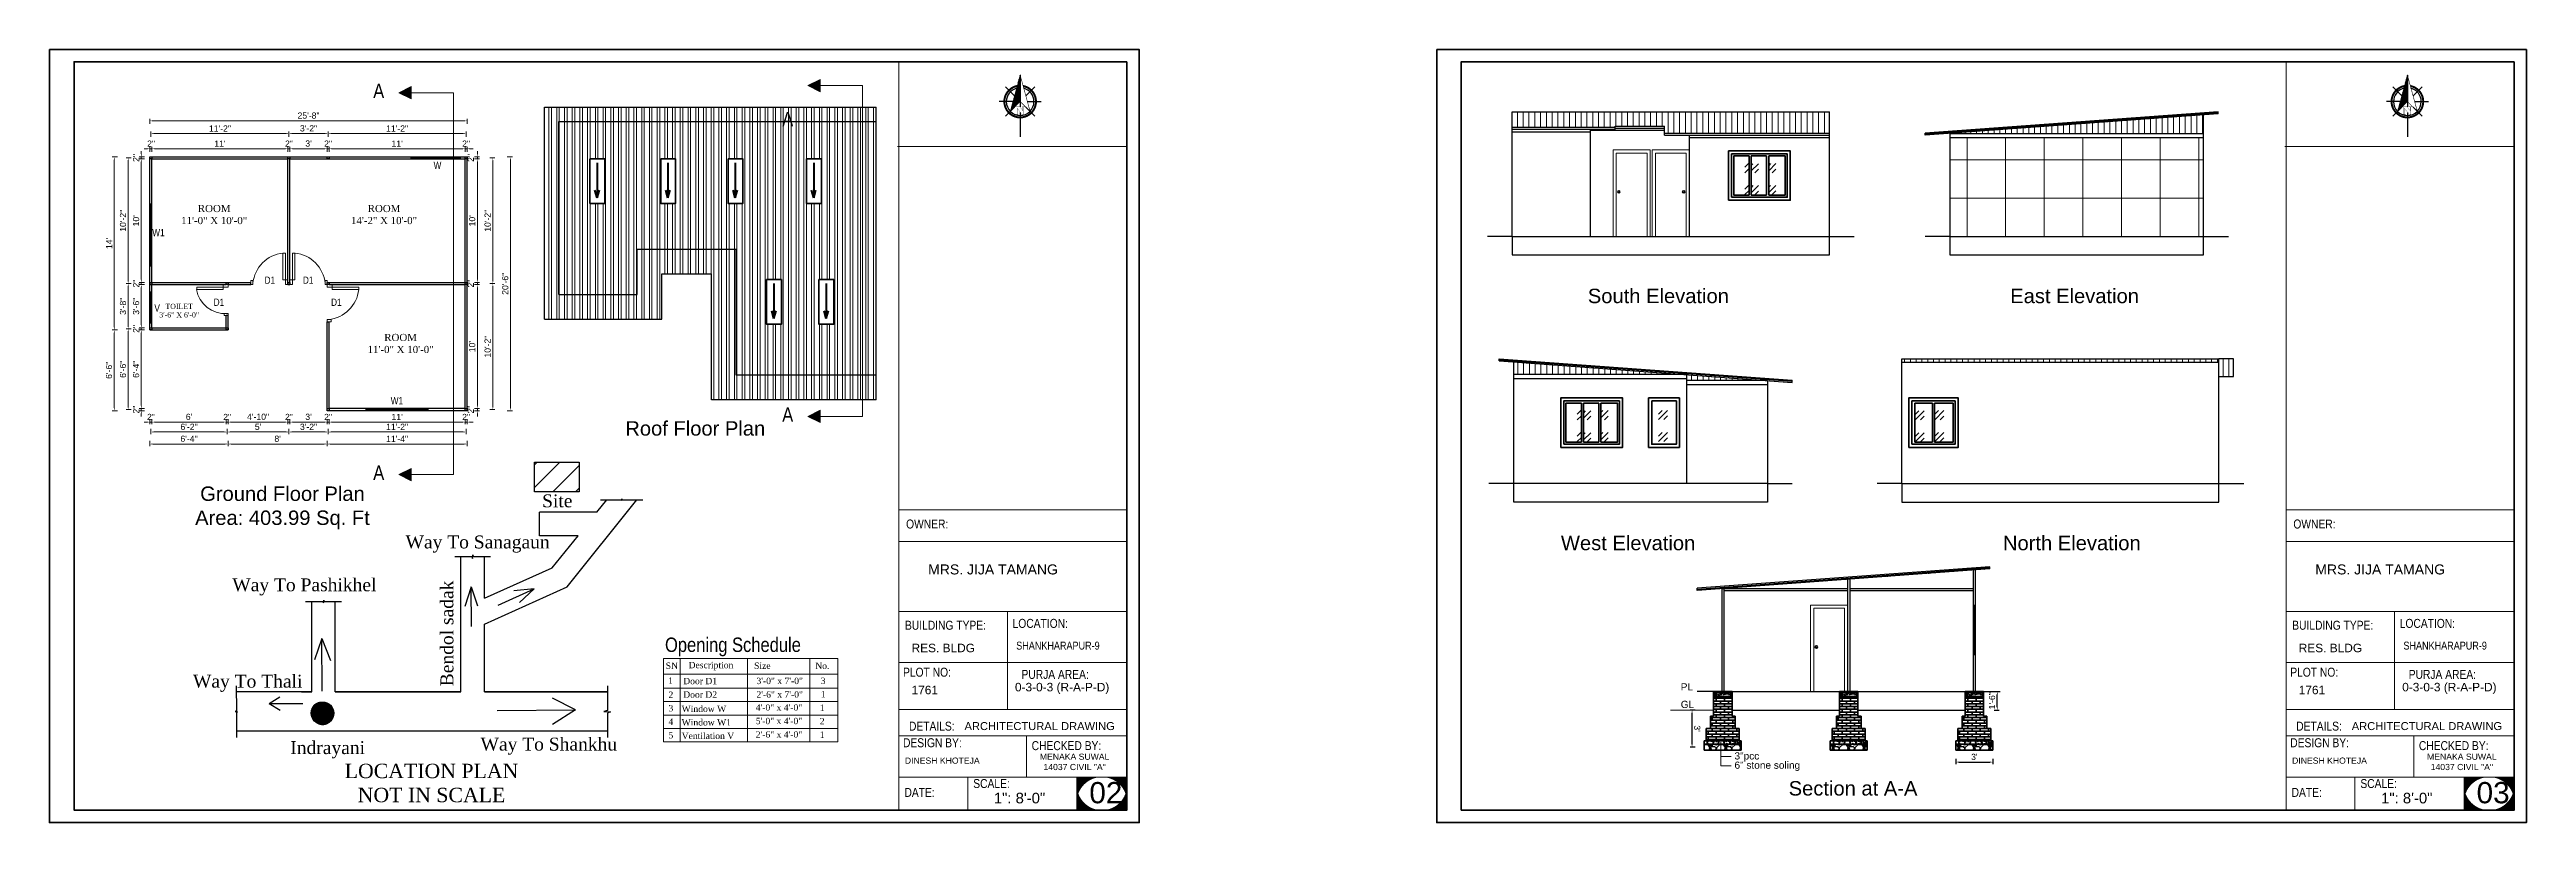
# Model space of a CAD drawing. Header units: inches. Extents: x 367408 to 422529, y -59171 to -41521.
# Drawn here: x 377893 to 380298, y -56516 to -55765 of the extents above; entities that cross this region are included whole.
import ezdxf

# ---------------------------------------------------------------- set-up
doc = ezdxf.new("R2010")
doc.units = ezdxf.units.IN
doc.header["$LTSCALE"] = 2
doc.header["$MEASUREMENT"] = 0
doc.header["$PDMODE"] = 34
doc.linetypes.add('DASHED2', pattern=[0.375, 0.25, -0.125])
doc.layers.get('0').update_dxf_attribs({"linetype": 'CONTINUOUS'})
doc.layers.get('DEFPOINTS').update_dxf_attribs({"color": 141, "linetype": 'CONTINUOUS'})
for name, color, linetype, lineweight in [('1', 7, 'CONTINUOUS', 13), ('A_Title Text', 105, 'CONTINUOUS', 60), ('DIM_LINE', 173, 'CONTINUOUS', 20), ('dimension', 160, 'CONTINUOUS', 15), ('DIMENTION', 140, 'CONTINUOUS', 0), ('door', 20, 'CONTINUOUS', 35), ('DW-SEC', 24, 'CONTINUOUS', 25), ('OUTLINE', 1, 'CONTINUOUS', 25), ('Rebars', 1, 'CONTINUOUS', 13), ('river', 7, 'DASHED2', 25), ('Siteplan', 7, 'CONTINUOUS', 30), ('steps', 253, 'CONTINUOUS', 20), ('TEXT', 181, 'CONTINUOUS', 25), ('WALL - A', 1, 'CONTINUOUS', 40)]:
    doc.layers.add(name, color=color, linetype=linetype, lineweight=lineweight)
doc.layers.add('Normal Wall', color=7, linetype='CONTINUOUS', lineweight=35, true_color=0xffaf89)
doc.layers.add('Rear Wall', color=7, linetype='CONTINUOUS', lineweight=20, true_color=0xd4e480)
doc.layers.add('WAll', color=20, linetype='CONTINUOUS')
doc.styles.add('14 INCH', font='times.ttf', dxfattribs={"height": 14})
doc.styles.add('Lettring Text', font='arial.ttf')
doc.styles.get("Standard").update_dxf_attribs({"font": 'ARIALN.TTF'})
doc.styles.add('SwissBT', font='swiss.ttf', dxfattribs={"height": 12})
doc.styles.add('TIMES', font='times.ttf')
doc.dimstyles.new('Copy of Standard', dxfattribs={"dimtxt": 6, "dimasz": 2.875, "dimexe": 2, "dimexo": 4, "dimgap": 2, "dimtad": 1, "dimdec": 0, "dimrnd": 1, "dimzin": 0, "dimdsep": 46, "dimlunit": 4, "dimtxsty": 'Lettring Text', "dimcen": 0.1, "dimclrd": 7, "dimclre": 7, "dimclrt": 7, "dimazin": 0, "dimtfac": 0.645, "dimtdec": 0, "dimtmove": 1, "dimatfit": 0, "dimfxl": 3, "dimfxlon": 1, "dimtfillclr": 256, "dimtolj": 1, "dimtzin": 0, "dimlwd": -1, "dimlwe": -1, "dimarcsym": 2})
pattern_1 = [(90, (2020.27, -4347.668), (-7.5, 0), []), (90, (2022.77, -4345.168), (-7.5, 0), [])]
pattern_2 = [(45, (17026.524, -25231.639), (21.21320344, 0), [12.5, -17.5]), (45, (17031.827, -25231.639), (21.21320344, 0), [5, -25]), (45, (17026.524, -25226.335), (21.21320344, 0), [5, -25])]
pattern_3 = [(90, (592.7456, -4099.5604), (-5.625, 0), [])]
pattern_4 = [(45, (16863.68, -25471.561), (21.21320344, 0), [12.5, -17.5]), (45, (16868.983, -25471.561), (21.21320344, 0), [5, -25]), (45, (16863.68, -25466.258), (21.21320344, 0), [5, -25])]
pattern_5 = [(90, (180.776, -4099.5604), (-5.625, 0), [])]
pattern_6 = [(228.0127875, (18471.7789, -25657.6342), (-120, -135), [2.01804, -199.7863207]), (184.96974073, (18470.4289, -25659.1342), (180, 15), [3.46302, -342.8388714]), (132.51044708, (18466.9789, -25659.4342), (150, -165), [2.44182, -241.74048894]), (267.273689, (18461.1289, -25663.1842), (15, 300), [3.15357, -312.2033706]), (292.83365418, (18460.9789, -25666.3342), (-75, 180), [3.092325, -306.1405969]), (357.273689, (18462.1789, -25669.1842), (-300, 15), [3.15357, -312.2033706]), (37.69424047, (18465.32893, -25669.3342), (-195, -150), [4.170435, -412.87272823]), (72.25532837, (18468.6289, -25666.7842), (105, 330), [3.93732, -389.79482245]), (121.42956562, (18469.8289, -25663.0342), (-120, 195), [3.16425, -313.26109665]), (175.2363583, (18468.1789, -25660.3342), (165, -15), [3.61248, -177.0114387]), (222.3974378, (18464.57893, -25660.0342), (-180, -165), [4.67172, -462.5006251]), (138.81407483, (18475.9789, -25663.3342), (-105, 90), [1.594515, -157.8576722]), (171.4692344, (18474.7789, -25662.2842), (195, -30), [3.033555, -300.32267124]), (225, (18471.779, -25661.834), (-2e-15, -15), [2.121315, -19.09188844]), (203.1985905, (18470.729, -25660.0342), (75, 30), [1.14237, -113.0942266]), (291.8014095, (18469.679, -25660.4842), (-15, 45), [1.615545, -79.1619271]), (30.9637565, (18470.279, -25661.9842), (45, 30), [2.623935, -84.8403434]), (161.5650512, (18472.529, -25660.634), (30, -15), [1.897365, -45.5367999]), (16.38954033, (18460.9789, -25660.4842), (150, 45), [2.658, -263.1426772]), (70.34617594, (18463.5289, -25659.7342), (-60, -165), [2.229915, -220.7611162]), (293.1985905, (18472.529, -25657.6342), (-30, 75), [2.284725, -111.9518716]), (343.61045967, (18473.4289, -25659.7342), (-150, 45), [2.658, -263.1426772]), (339.4439548, (18460.979, -25669.7842), (-75, 30), [2.5632, -125.5968562]), (294.77514057, (18463.3789, -25670.6842), (-75, 165), [2.14767, -212.61964595]), (66.8014095, (18472.679, -25672.6342), (30, 75), [2.284725, -111.9518716]), (17.35402464, (18473.5789, -25670.5342), (-195, -60), [2.514465, -248.9313542]), (69.4439548, (18465.329, -25672.6342), (-30, -75), [1.2816, -126.8784562]), (101.3099325, (18471.779, -25672.6342), (-15, 60), [0.76485, -75.7204427]), (165.9637565, (18471.629, -25671.8842), (45, -15), [3.092325, -58.7542594]), (186.00900596, (18468.6289, -25671.1342), (150, 15), [2.86575, -283.7088476]), (303.6900675, (18470.279, -25663.3342), (-15, 30), [2.16333, -51.91993913]), (353.15722659, (18471.4789, -25665.1342), (255, -30), [3.77691, -373.91343936]), (60.9453959, (18475.229, -25665.5842), (-60, -105), [1.54434, -152.8901121]), (90, (18475.979, -25664.234), (-15, 15), [0.9, -14.1]), (120.25643716, (18468.3289, -25670.6842), (60, -105), [2.08386, -206.30279984]), (48.0127875, (18467.2789, -25668.8842), (120, 135), [4.03608, -197.7682807]), (0, (18469.979, -25665.884), (15, 15), [3.9, -11.1]), (325.30484647, (18473.8789, -25665.8842), (150, -105), [2.37171, -234.7991145]), (254.0546041, (18475.829, -25667.2342), (-15, -60), [2.18403, -107.01761834]), (207.64597536, (18475.2289, -25669.3342), (-285, -150), [3.555975, -352.04211273]), (175.42607874, (18472.0789, -25670.9842), (-195, 15), [3.761985, -372.4361011])]
pattern_7 = [(50, (315189.146, 60123.7205), (5.73808146, -0.50201708), [0.6, -6.6]), (355, (315189.146, 60123.7205), (-1.11001067, 6.01753707), [0.48, -5.28]), (100.4514, (315189.624, 60123.6787), (4.62807505, 5.51551634), [0.50992152, -5.6091369]), (46.1842, (315189.146, 60125.3205), (8.5379284, -1.3241521), [0.9, -9.9]), (96.6356, (315189.8576, 60125.21), (7.47730164, 7.79294297), [0.7648823, -8.413704]), (351.1842, (315189.146, 60125.3205), (7.47729556, 7.7929488), [0.72, -7.92]), (21, (315189.946, 60124.9205), (4.77525642, -3.22095113), [0.6, -6.6]), (326, (315189.946, 60124.9205), (1.94652266, 5.80120036), [0.48, -5.28]), (71.4514, (315190.344, 60124.652), (6.72178103, 2.58024397), [0.50992152, -5.6091369]), (37.5, (315189.146, 60123.7205), (0.097278843, 2.66315083), [0, -5.216, 0, -5.36, 0, -5.3]), (7.5, (315189.146, 60123.7205), (2.1045563, 3.155293695), [0, -3.056, 0, -5.096, 0, -2.02]), (327.5, (315187.362, 60123.7205), (4.27057949, -0.180438974), [0, -2, 0, -6.24, 0, -8.28]), (317.5, (315186.562, 60123.7205), (4.66548935, 0.80083986), [0, -2.6, 0, -4.144, 0, -5.88])]
pattern_8 = [(50, (315433.4874, 60123.7205), (5.73808146, -0.50201708), [0.6, -6.6]), (355, (315433.4874, 60123.7205), (-1.11001067, 6.01753707), [0.48, -5.28]), (100.4514, (315433.9656, 60123.6787), (4.62807505, 5.51551634), [0.50992152, -5.6091369]), (46.1842, (315433.4874, 60125.3205), (8.5379284, -1.3241521), [0.9, -9.9]), (96.6356, (315434.199, 60125.21), (7.47730164, 7.79294297), [0.7648823, -8.413704]), (351.1842, (315433.487, 60125.3205), (7.47729556, 7.7929488), [0.72, -7.92]), (21, (315434.2874, 60124.9205), (4.77525642, -3.22095113), [0.6, -6.6]), (326, (315434.2874, 60124.9205), (1.94652266, 5.80120036), [0.48, -5.28]), (71.4514, (315434.6854, 60124.652), (6.72178103, 2.58024397), [0.50992152, -5.6091369]), (37.5, (315433.4874, 60123.7205), (0.097278843, 2.66315083), [0, -5.216, 0, -5.36, 0, -5.3]), (7.5, (315433.4874, 60123.7205), (2.1045563, 3.155293695), [0, -3.056, 0, -5.096, 0, -2.02]), (327.5, (315431.7034, 60123.7205), (4.27057949, -0.180438974), [0, -2, 0, -6.24, 0, -8.28]), (317.5, (315430.9034, 60123.7205), (4.66548935, 0.80083986), [0, -2.6, 0, -4.144, 0, -5.88])]

msp = doc.modelspace()

# ---------------------------------------------------------------- texts
at = {"color": 0}
for s, p in [('OWNER:', (378724.5, -56230.2)), ('OWNER:', (380071.4, -56230.2)), ('LOCATION:', (378827.9, -56326.7)), ('LOCATION:', (380174.7, -56326.7))]:
    msp.add_text(s, height=8.7, dxfattribs=at).set_placement(p)
at = {"color": 7, "linetype": 'ByBlock', "lineweight": 5}
msp.add_text('Opening Schedule', height=14, dxfattribs=at).set_placement((378490.4, -56350.1))
for s, insert, char_height, width, attachment_point in [('A', (378217.8, -55812.3), 14, 26.58, 9), ('A', (378614.9, -55839.7), 14, 26.58, 9), ('{\\fArial CE|b0|i0|c0|p34;South Elevation}', (379454.9, -56004.5), 14, 235.547, 5), ('{\\fArial CE|b0|i0|c0|p34;East Elevation}', (379859, -56004.5), 14, 235.547, 5), ('{\\fArial CE|b0|i0|c0|p34;Roof\\fArial CE|b0|i0|c238|p34; Floor Plan}', (378519.8, -56133.1), 14, 235.547, 5), ('A', (378614.9, -56126.6), 14, 26.58, 9), ('A', (378217.8, -56183), 14, 26.58, 9), ('{\\fArial CE|b0|i0|c238|p34;Ground Floor Plan\\PArea: \\fArial CE|b0|i0|c0|p34;403.99\\fArial CE|b0|i0|c238|p34; Sq. Ft}', (378119, -56210.2), 14, 235.547, 5), ('{\\fArial CE|b0|i0|c0|p34;West Elevation}', (379425.5, -56244.4), 14, 235.547, 5), ('{\\fArial CE|b0|i0|c0|p34;North Elevation}', (379856.3, -56244.4), 14, 235.547, 5), ('{\\fArial CE|b0|i0|c0|p34;PL}', (379476.6, -56380.5), 7, 174.101, 1), ('{\\fArial CE|b0|i0|c0|p34;GL}', (379476.6, -56397.5), 7, 174.101, 1), ('{\\fTimes New Roman|b0|i0|c0|p18;LOCATION PLAN\\PNOT IN SCALE}', (378263.7, -56477.4), 14, 235.547, 5), ("{\\fArial CE|b0|i0|c238|p34;3'}'{\\fArial CE|b0|i0|c238|p34;pcc}", (379528.8, -56447.5), 7, 174.101, 1), ("{\\fArial CE|b0|i0|c0|p34;6\\fArial CE|b0|i0|c238|p34;'}'{\\fArial CE|b0|i0|c238|p34; \\fArial CE|b0|i0|c0|p34;stone\\fArial CE|b0|i0|c238|p34; soling}", (379528.8, -56456.5), 7, 174.101, 1), ('{\\fArial CE|b0|i0|c0|p34;Section at A-A}', (379643.9, -56482.6), 14, 235.547, 5)]:
    msp.add_mtext(s, dxfattribs=dict(at, insert=insert, char_height=char_height, width=width, attachment_point=attachment_point))
at = {"layer": 'river', "color": 7, "linetype": 'Continuous', "ltscale": 10, "attachment_point": 1, "style": '14 INCH'}
for s, insert, char_height, width in [('Site', (378371.1, -56197.1), 12.54, 211.888), ('Way To Sanagaun', (378238.5, -56237), 12.543, 198.41), ('Way To Pashikhel', (378070.3, -56278.6), 12.543, 211.888), ('Way To Thali', (378032.1, -56372.2), 12.543, 211.888), ('Indrayani', (378126.6, -56436.7), 12.54, 211.888), ('Way To Shankhu', (378311.3, -56433.3), 12.543, 211.888)]:
    msp.add_mtext(s, dxfattribs=dict(at, insert=insert, char_height=char_height, width=width))
at = {"layer": 'river', "color": 7, "linetype": 'Continuous', "ltscale": 10, "insert": (378272.4, -56383.4), "char_height": 12.543, "width": 211.888, "attachment_point": 1, "rotation": 90, "style": '14 INCH'}
msp.add_mtext('Bendol sadak', dxfattribs=at)
at = {"layer": 'steps', "color": 7, "lineweight": 5, "ltscale": 0.3, "style": 'TIMES'}
for s, height, p in [('SN', 6.17, (378491.1, -56366.5)), ('Description', 6.169, (378513.3, -56365.9)), ('Size', 6.17, (378576.9, -56366.5)), ('No.', 6.17, (378636.3, -56366.6)), ('2', 6.17, (378493.8, -56394.7)), ('1', 6.17, (378493.5, -56381)), ('Door D1', 6.17, (378508.1, -56381.4)), ('Door D2', 6.17, (378508.1, -56394.5)), ('2\'-6" x 7\'-0"', 6.169, (378579.2, -56394.4)), ('3\'-0" x 7\'-0"', 6.169, (378579.2, -56381.3)), ('3', 6.17, (378641.6, -56381.2)), ('1', 6.17, (378641.6, -56394.2)), ('4', 6.17, (378493.8, -56420.9)), ('3', 6.17, (378493.8, -56407.8)), ('Window W', 6.17, (378506.6, -56408.4)), ('Window W1', 6.17, (378506.6, -56421.5)), ('4\'-0" x 4\'-0"', 6.169, (378578.5, -56407.1)), ('5\'-0" x 4\'-0"', 6.169, (378578.5, -56420.2)), ('2', 6.17, (378640.7, -56420.4)), ('1', 6.17, (378640.7, -56407.3)), ('5', 6.17, (378493.8, -56434)), ('Ventilation V', 6.169, (378506.6, -56434.6)), ('2\'-6" x 4\'-0"', 6.169, (378578.5, -56433.3)), ('1', 6.17, (378640.7, -56433.5))]:
    msp.add_text(s, height=height, dxfattribs=at).set_placement(p)
at = {"layer": 'steps', "color": 7, "ltscale": 0.3, "char_height": 7, "attachment_point": 8}
for s, insert in [('W', (378269.5, -55881)), ('W1', (377998.6, -55946.4)), ('{\\W1;D1}', (378106.7, -55992.6)), ('{\\W1;D1}', (378143.9, -55992.6)), ('{\\W1;D1}', (378057.3, -56014)), ('{\\W1;D1}', (378171.3, -56014)), ('V', (377997.3, -56019.7)), ('W1', (378230.1, -56109.6))]:
    msp.add_mtext_dynamic_manual_height_columns(s, width=18.621, gutter_width=40, heights=[0], dxfattribs=dict(at, insert=insert))
at = {"layer": 'steps', "color": 7, "ltscale": 0.3, "attachment_point": 2}
for s, insert, char_height, width in [('{\\fTimes New Roman|b0|i0|c0|p18;ROOM \\P11\'-0" X 10\'-0"}', (378052.7, -55916), 7, 72.26), ('{\\fTimes New Roman|b0|i0|c0|p18;ROOM \\P14\'-2" X 10\'-0"}', (378217.6, -55916), 7, 76.041), ('{\\fTimes New Roman|b0|i0|c0|p18;TOILET\\P3\'-6" X 6\'-0"}', (378018.7, -56012), 5, 55.268), ('{\\fTimes New Roman|b0|i0|c0|p18;ROOM \\P11\'-0" X 10\'-0"}', (378233.7, -56041.2), 7, 67.505)]:
    msp.add_mtext(s, dxfattribs=dict(at, insert=insert, char_height=char_height, width=width))
at = {"layer": 'TEXT', "color": 0}
for s, height, p in [('OWNER:', 8.7, (378724.5, -56230.2)), ('OWNER:', 8.7, (380071.4, -56230.2)), ('LOCATION:', 8.7, (378827.9, -56326.7)), ('LOCATION:', 8.7, (380174.7, -56326.7)), ('CHECKED BY:', 8.704, (378846.4, -56445.4)), ('CHECKED BY:', 8.704, (378846.4, -56445.4)), ('CHECKED BY:', 8.704, (380193.3, -56445.4)), ('CHECKED BY:', 8.704, (380193.3, -56445.4)), ('SCALE:', 8.7, (378789.7, -56482.2)), ('SCALE:', 8.7, (378789.7, -56482.2)), ('SCALE:', 8.7, (380136.5, -56482.2)), ('SCALE:', 8.7, (380136.5, -56482.2))]:
    msp.add_text(s, height=height, dxfattribs=at).set_placement(p)
at = {"layer": 'TEXT', "color": 0, "linetype": 'ByBlock', "style": 'SwissBT'}
for s, insert, char_height, width, attachment_point in [('MRS. JIJA TAMANG', (378808.9, -56265.1), 9.72, 217.511, 2), ('MRS. JIJA TAMANG', (380155.7, -56265.1), 9.72, 217.511, 2), ('ARCHITECTURAL DRAWING', (378781.2, -56418.2), 7.74, 268.532, 1), ('ARCHITECTURAL DRAWING', (380128.1, -56418.2), 7.74, 268.532, 1), ('DINESH KHOTEJA', (378723.3, -56452.6), 6, 201.528, 1), ('MENAKA SUWAL\\P14037 CIVIL "A"', (378888.1, -56448.8), 6, 88.549, 2), ('DINESH KHOTEJA', (380070.2, -56452.6), 6, 201.528, 1), ('MENAKA SUWAL\\P14037 CIVIL "A"', (380235, -56448.8), 6, 88.549, 2)]:
    msp.add_mtext(s, dxfattribs=dict(at, insert=insert, char_height=char_height, width=width, attachment_point=attachment_point))
at = {"layer": 'TEXT', "color": 0, "attachment_point": 1}
for s, insert, char_height, width in [('BUILDING TYPE:', (378723.4, -56319.8), 8.704, 148.555), ('BUILDING TYPE:', (378723.4, -56319.8), 8.704, 148.555), ('BUILDING TYPE:', (380070.3, -56319.8), 8.704, 148.555), ('BUILDING TYPE:', (380070.3, -56319.8), 8.704, 148.555), ('PLOT NO: ', (378721.5, -56365.4), 8.7, 138.027), ('PLOT NO: ', (378721.5, -56365.4), 8.7, 138.027), ('PURJA AREA:', (378836.5, -56367.5), 8.704, 197.582), ('PURJA AREA:', (378836.5, -56367.5), 8.704, 197.582), ('PLOT NO: ', (380068.4, -56365.4), 8.7, 138.027), ('PLOT NO: ', (380068.4, -56365.4), 8.7, 138.027), ('PURJA AREA:', (380183.4, -56367.5), 8.704, 197.582), ('PURJA AREA:', (380183.4, -56367.5), 8.704, 197.582), ('DETAILS: ', (378727.3, -56417.8), 8.7, 138.027), ('DETAILS: ', (380074.2, -56417.8), 8.7, 138.027), ('DESIGN BY:', (378721.5, -56433.9), 8.7, 138.027), ('DESIGN BY:', (378721.5, -56433.9), 8.7, 138.027), ('DESIGN BY:', (380068.4, -56433.9), 8.7, 138.027), ('DESIGN BY:', (380068.4, -56433.9), 8.7, 138.027), ('DATE:', (378722.9, -56482.1), 8.7, 34.818), ('DATE:', (380069.7, -56482.1), 8.7, 34.818)]:
    msp.add_mtext(s, dxfattribs=dict(at, insert=insert, char_height=char_height, width=width))
at = {"layer": 'TEXT', "color": 0, "style": 'SwissBT'}
for s, insert, char_height, width, attachment_point in [('RES. BLDG', (378729.8, -56342.1), 8.26, 163.214, 1), ('RES. BLDG', (378729.8, -56342.1), 8.26, 163.214, 1), ('RES. BLDG', (380076.6, -56342.1), 8.26, 163.214, 1), ('RES. BLDG', (380076.6, -56342.1), 8.26, 163.214, 1), ('1761', (378729.8, -56382.9), 8.26, 163.214, 1), ('0-3-0-3 (R-A-P-D)', (378876, -56380.1), 8.256, 163.214, 2), ('1761', (380076.6, -56382.9), 8.26, 163.214, 1), ('0-3-0-3 (R-A-P-D)', (380222.9, -56380.1), 8.256, 163.214, 2), ('02', (378902.4, -56476.4), 20.64, 20.158, 1), ('03', (380249.3, -56476.4), 20.64, 20.158, 1)]:
    msp.add_mtext(s, dxfattribs=dict(at, insert=insert, char_height=char_height, width=width, attachment_point=attachment_point))
at = {"layer": 'TEXT', "color": 0, "linetype": 'ByBlock', "char_height": 7.671, "attachment_point": 1}
for insert in [(378831.4, -56340.1), (380178.3, -56340.1)]:
    msp.add_mtext_dynamic_manual_height_columns('SHANKHARAPUR-9', width=381.035, gutter_width=1.53, heights=[0], dxfattribs=dict(at, insert=insert))
at = {"layer": 'TEXT', "color": 0, "ltscale": 0.5, "char_height": 10.32, "width": 127.534, "attachment_point": 1, "style": 'SwissBT'}
for insert in [(378809.7, -56486.8), (378809.7, -56486.8), (380156.6, -56486.8), (380156.6, -56486.8)]:
    msp.add_mtext('1": 8\'-0"', dxfattribs=dict(at, insert=insert))

# ---------------------------------------------------------------- blocks, each defined once
blk = doc.blocks.new('*X29')
at = {"color": 0}
for p, q in [((146, -414.6), (147.6, -412.9)), ((146.2, -413.9), (147.6, -412.4)), ((146.4, -413.1), (147.6, -411.9)), ((146.6, -412.4), (147.6, -411.3)), ((146.8, -411.7), (147.6, -410.8)), ((147, -411), (147.6, -410.3)), ((147.2, -410.2), (147.6, -409.8)), ((147.4, -409.5), (147.6, -409.2)), ((147.6, -408.8), (147.6, -408.7)), ((142.8, -426.3), (147.6, -421.4)), ((143, -425.6), (147.6, -420.9)), ((143.2, -424.8), (147.6, -420.4)), ((143.4, -424.1), (147.6, -419.8)), ((143.6, -423.4), (147.6, -419.3)), ((143.8, -422.6), (147.6, -418.8)), ((144, -421.9), (147.6, -418.2)), ((144.2, -421.2), (147.6, -417.7)), ((144.4, -420.4), (147.6, -417.2)), ((144.6, -419.7), (147.6, -416.7)), ((144.8, -419), (147.6, -416.1)), ((145, -418.3), (147.6, -415.6)), ((145.2, -417.5), (147.6, -415.1)), ((145.4, -416.8), (147.6, -414.5)), ((145.6, -416.1), (147.6, -414)), ((145.8, -415.3), (147.6, -413.5))]:
    blk.add_line(p, q, dxfattribs=at)
blk = doc.blocks.new('NORTH_15')
for p, q in [((-13.4, 0), (2.7, 0)), ((-2.9, 2.9), (-7.4, 7.4)), ((0, 3.7), (0, 10.6)), ((2.9, 2.9), (7.4, 7.4)), ((5.5, 0), (17.8, 0)), ((-2.9, -2.9), (-7.4, -7.4)), ((0, -3.7), (0, -10.6)), ((2.9, -2.9), (7.4, -7.4))]:
    blk.add_line(p, q)
for points, const_width in [([(5, -5), (-13.4, 0), (4.9, 5), (0, 0), (5, -5)], 0.3), ([(5.9, -1.5), (6, -1.5), (6.1, -1.5), (6.1, -1.5), (6.2, -1.5), (6.2, -1.5), (6.3, -1.5), (6.3, -1.5), (6.3, -1.4), (6.3, -1.4), (6.3, -1.4), (6.3, -1.3), (6.4, -1.3), (6.4, -1.2), (6.4, -1.2), (6.4, -1.1), (6.4, -1), (6.5, -1), (6.5, -2.3), (6.4, -2.3), (6.4, -2.3), (6.4, -2.2), (6.4, -2.2), (6.4, -2.1), (6.4, -2), (6.3, -2), (6.3, -1.9), (6.3, -1.9), (6.3, -1.9), (6.3, -1.9), (6.3, -1.8), (6.2, -1.8), (6.2, -1.8), (6.1, -1.8), (6.1, -1.8), (6, -1.8), (5.9, -1.8), (2.7, -1.8), (2.7, -2.3), (2.5, -2.3), (2.5, -0.2), (4.7, 1.4), (3.1, 1.4), (3.1, 1.4), (3, 1.4), (2.9, 1.4), (2.9, 1.4), (2.8, 1.4), (2.8, 1.4), (2.8, 1.4), (2.8, 1.3), (2.7, 1.3), (2.7, 1.3), (2.7, 1.2), (2.7, 1.2), (2.7, 1.1), (2.7, 1), (2.7, 1), (2.7, 0.9), (2.7, 0.9), (2.5, 0.9), (2.5, 2.2), (2.7, 2.2), (2.7, 2.2), (2.7, 2.1), (2.7, 2), (2.7, 2), (2.7, 1.9), (2.7, 1.9), (2.7, 1.8), (2.7, 1.8), (2.7, 1.8), (2.8, 1.7), (2.8, 1.7), (2.8, 1.7), (2.9, 1.7), (2.9, 1.7), (3, 1.7), (3.1, 1.7), (3.1, 1.7), (6.5, 1.7), (6.5, 0.8), (3.3, -1.5), (5.9, -1.5), (5.9, -1.5)], 0.1)]:
    blk.add_lwpolyline(points, dxfattribs=dict(const_width=const_width))
at = {"const_width": 1}
for points in [[(0, -8, 1), (0, 8, 0.359415), (-7.9, 1.5, 1)], [(-7.9, -1.5, 0.359415), (0, -8, 1)]]:
    blk.add_lwpolyline(points, format="xyb", dxfattribs=at)
for start, end in [(90, 164.973), (270, 90), (195.027, 270)]:
    blk.add_arc((0, 0), 7, start, end)
at = {"rotation": 90}
blk.add_blockref('*X29', (-421.9, -147.6), dxfattribs=at)
blk = doc.blocks.new('A$C0BDB7EE9')
at = {"layer": 'Siteplan', "xscale": 2.999999999999779, "yscale": 2.999999999999779, "zscale": 2.999999999999779, "rotation": 247.8612575918487}
blk.add_blockref('NORTH_15', (20.2, 49.5), dxfattribs=at)
blk = doc.blocks.new('A$C327B4BBD')
at = {"layer": 'DIMENTION', "ltscale": 0.3, "xscale": 1.171875000000082, "yscale": 1.171875000000082, "zscale": 1.171875000000082, "rotation": 112.1387424081494}
blk.add_blockref('A$C0BDB7EE9', (16.1, 0), dxfattribs=at)
blk = doc.blocks.new('*D564')
at = {"layer": 'DEFPOINTS', "color": 0, "ltscale": 0.5, "transparency": 16777216}
for p in [(377992.3, -55861.5), (377990.3, -55869.4), (377992.3, -55869.4)]:
    blk.add_point(p, dxfattribs=at)
at = {"layer": 'steps', "color": 7, "ltscale": 0.5, "transparency": 16777216}
for p, q in [((377987.5, -55861.5), (377984.6, -55861.5)), ((377990.3, -55864.5), (377990.3, -55859.5)), ((377990.3, -55861.5), (377992.3, -55861.5)), ((377992.3, -55864.5), (377992.3, -55859.5)), ((377995.2, -55861.5), (377998.1, -55861.5))]:
    blk.add_line(p, q, dxfattribs=at)
for points in [[(377987.5, -55861), (377987.5, -55862), (377990.3, -55861.5)], [(377995.2, -55861), (377995.2, -55862), (377992.3, -55861.5)]]:
    blk.add_solid(points, dxfattribs=at)
at = {"layer": 'steps', "color": 7, "ltscale": 0.5, "transparency": 16777216, "insert": (377991.4, -55856.5), "char_height": 6, "attachment_point": 5, "style": 'Lettring Text'}
blk.add_mtext('\\A1;2"', dxfattribs=at)
blk = doc.blocks.new('*D569')
at = {"layer": 'DEFPOINTS', "color": 0, "ltscale": 0.5, "transparency": 16777216}
for p in [(378124.3, -55861.5), (377992.3, -55869.4), (378124.3, -55869.4)]:
    blk.add_point(p, dxfattribs=at)
at = {"layer": 'steps', "color": 7, "ltscale": 0.5, "transparency": 16777216}
for p, q in [((377992.3, -55864.5), (377992.3, -55859.5)), ((377995.2, -55861.5), (378121.5, -55861.5)), ((378124.3, -55864.5), (378124.3, -55859.5))]:
    blk.add_line(p, q, dxfattribs=at)
for points in [[(377995.2, -55861), (377995.2, -55862), (377992.3, -55861.5)], [(378121.5, -55861), (378121.5, -55862), (378124.3, -55861.5)]]:
    blk.add_solid(points, dxfattribs=at)
at = {"layer": 'steps', "color": 7, "ltscale": 0.5, "transparency": 16777216, "insert": (378058.3, -55856.5), "char_height": 6, "attachment_point": 5, "style": 'Lettring Text'}
blk.add_mtext("\\A1;11'", dxfattribs=at)
blk = doc.blocks.new('*D570')
at = {"layer": 'DEFPOINTS', "color": 0, "ltscale": 0.5, "transparency": 16777216}
for p in [(378126.3, -55861.5), (378124.3, -55869.4), (378126.3, -55869.4)]:
    blk.add_point(p, dxfattribs=at)
at = {"layer": 'steps', "color": 7, "ltscale": 0.5, "transparency": 16777216}
for p, q in [((378121.5, -55861.5), (378118.6, -55861.5)), ((378124.3, -55864.5), (378124.3, -55859.5)), ((378124.3, -55861.5), (378126.3, -55861.5)), ((378126.3, -55864.5), (378126.3, -55859.5)), ((378129.2, -55861.5), (378132.1, -55861.5))]:
    blk.add_line(p, q, dxfattribs=at)
for points in [[(378121.5, -55861), (378121.5, -55862), (378124.3, -55861.5)], [(378129.2, -55861), (378129.2, -55862), (378126.3, -55861.5)]]:
    blk.add_solid(points, dxfattribs=at)
at = {"layer": 'steps', "color": 7, "ltscale": 0.5, "transparency": 16777216, "insert": (378125.3, -55856.5), "char_height": 6, "attachment_point": 5, "style": 'Lettring Text'}
blk.add_mtext('\\A1;2"', dxfattribs=at)
blk = doc.blocks.new('*D571')
at = {"layer": 'DEFPOINTS', "color": 0, "ltscale": 0.5, "transparency": 16777216}
for p in [(378162.3, -55861.5), (378126.3, -55869.4), (378162.3, -55869.4)]:
    blk.add_point(p, dxfattribs=at)
at = {"layer": 'steps', "color": 7, "ltscale": 0.5, "transparency": 16777216}
for p, q in [((378126.3, -55864.5), (378126.3, -55859.5)), ((378129.2, -55861.5), (378159.5, -55861.5)), ((378162.3, -55864.5), (378162.3, -55859.5))]:
    blk.add_line(p, q, dxfattribs=at)
for points in [[(378129.2, -55861), (378129.2, -55862), (378126.3, -55861.5)], [(378159.5, -55861), (378159.5, -55862), (378162.3, -55861.5)]]:
    blk.add_solid(points, dxfattribs=at)
at = {"layer": 'steps', "color": 7, "ltscale": 0.5, "transparency": 16777216, "insert": (378144.3, -55856.4), "char_height": 6, "attachment_point": 5, "style": 'Lettring Text'}
blk.add_mtext("\\A1;3'", dxfattribs=at)
blk = doc.blocks.new('*D572')
at = {"layer": 'DEFPOINTS', "color": 0, "ltscale": 0.5, "transparency": 16777216}
for p in [(378164.3, -55861.5), (378162.3, -55869.4), (378164.3, -55869.4)]:
    blk.add_point(p, dxfattribs=at)
at = {"layer": 'steps', "color": 7, "ltscale": 0.5, "transparency": 16777216}
for p, q in [((378159.5, -55861.5), (378156.6, -55861.5)), ((378162.3, -55864.5), (378162.3, -55859.5)), ((378162.3, -55861.5), (378164.3, -55861.5)), ((378164.3, -55864.5), (378164.3, -55859.5)), ((378167.2, -55861.5), (378170.1, -55861.5))]:
    blk.add_line(p, q, dxfattribs=at)
for points in [[(378159.5, -55861), (378159.5, -55862), (378162.3, -55861.5)], [(378167.2, -55861), (378167.2, -55862), (378164.3, -55861.5)]]:
    blk.add_solid(points, dxfattribs=at)
at = {"layer": 'steps', "color": 7, "ltscale": 0.5, "transparency": 16777216, "insert": (378163.3, -55856.5), "char_height": 6, "attachment_point": 5, "style": 'Lettring Text'}
blk.add_mtext('\\A1;2"', dxfattribs=at)
blk = doc.blocks.new('*D573')
at = {"layer": 'DEFPOINTS', "color": 0, "ltscale": 0.5, "transparency": 16777216}
for p in [(378296.3, -55861.5), (378164.3, -55869.4), (378296.3, -55869.4)]:
    blk.add_point(p, dxfattribs=at)
at = {"layer": 'steps', "color": 7, "ltscale": 0.5, "transparency": 16777216}
for p, q in [((378164.3, -55864.5), (378164.3, -55859.5)), ((378167.2, -55861.5), (378293.5, -55861.5)), ((378296.3, -55864.5), (378296.3, -55859.5))]:
    blk.add_line(p, q, dxfattribs=at)
for points in [[(378167.2, -55861), (378167.2, -55862), (378164.3, -55861.5)], [(378293.5, -55861), (378293.5, -55862), (378296.3, -55861.5)]]:
    blk.add_solid(points, dxfattribs=at)
at = {"layer": 'steps', "color": 7, "ltscale": 0.5, "transparency": 16777216, "insert": (378230.3, -55856.5), "char_height": 6, "attachment_point": 5, "style": 'Lettring Text'}
blk.add_mtext("\\A1;11'", dxfattribs=at)
blk = doc.blocks.new('*D574')
at = {"layer": 'DEFPOINTS', "color": 0, "ltscale": 0.5, "transparency": 16777216}
for p in [(378298.3, -55861.5), (378296.3, -55869.4), (378298.3, -55869.4)]:
    blk.add_point(p, dxfattribs=at)
at = {"layer": 'steps', "color": 7, "ltscale": 0.5, "transparency": 16777216}
for p, q in [((378293.5, -55861.5), (378290.6, -55861.5)), ((378296.3, -55864.5), (378296.3, -55859.5)), ((378296.3, -55861.5), (378298.3, -55861.5)), ((378298.3, -55864.5), (378298.3, -55859.5)), ((378301.2, -55861.5), (378304.1, -55861.5))]:
    blk.add_line(p, q, dxfattribs=at)
for points in [[(378293.5, -55861), (378293.5, -55862), (378296.3, -55861.5)], [(378301.2, -55861), (378301.2, -55862), (378298.3, -55861.5)]]:
    blk.add_solid(points, dxfattribs=at)
at = {"layer": 'steps', "color": 7, "ltscale": 0.5, "transparency": 16777216, "insert": (378297.3, -55856.5), "char_height": 6, "attachment_point": 5, "style": 'Lettring Text'}
blk.add_mtext('\\A1;2"', dxfattribs=at)
blk = doc.blocks.new('*D565')
at = {"layer": 'DEFPOINTS', "color": 0, "ltscale": 0.5, "transparency": 16777216}
for p in [(378125.3, -55846.8), (377991.3, -55870.4), (378125.3, -55870.4)]:
    blk.add_point(p, dxfattribs=at)
at = {"layer": 'steps', "color": 7, "ltscale": 0.5, "transparency": 16777216}
for p, q in [((377991.3, -55849.8), (377991.3, -55844.8)), ((377994.2, -55846.8), (378122.5, -55846.8)), ((378125.3, -55849.8), (378125.3, -55844.8))]:
    blk.add_line(p, q, dxfattribs=at)
for points in [[(377994.2, -55846.3), (377994.2, -55847.3), (377991.3, -55846.8)], [(378122.5, -55846.3), (378122.5, -55847.3), (378125.3, -55846.8)]]:
    blk.add_solid(points, dxfattribs=at)
at = {"layer": 'steps', "color": 7, "ltscale": 0.5, "transparency": 16777216, "insert": (378058.3, -55841.8), "char_height": 6, "attachment_point": 5, "style": 'Lettring Text'}
blk.add_mtext('\\A1;11\'-2"', dxfattribs=at)
blk = doc.blocks.new('*D566')
at = {"layer": 'DEFPOINTS', "color": 0, "ltscale": 0.5, "transparency": 16777216}
for p in [(378163.3, -55846.8), (378125.3, -55870.4), (378163.3, -55870.4)]:
    blk.add_point(p, dxfattribs=at)
at = {"layer": 'steps', "color": 7, "ltscale": 0.5, "transparency": 16777216}
for p, q in [((378125.3, -55849.8), (378125.3, -55844.8)), ((378128.2, -55846.8), (378160.5, -55846.8)), ((378163.3, -55849.8), (378163.3, -55844.8))]:
    blk.add_line(p, q, dxfattribs=at)
for points in [[(378128.2, -55846.3), (378128.2, -55847.3), (378125.3, -55846.8)], [(378160.5, -55846.3), (378160.5, -55847.3), (378163.3, -55846.8)]]:
    blk.add_solid(points, dxfattribs=at)
at = {"layer": 'steps', "color": 7, "ltscale": 0.5, "transparency": 16777216, "insert": (378144.3, -55841.7), "char_height": 6, "attachment_point": 5, "style": 'Lettring Text'}
blk.add_mtext('\\A1;3\'-2"', dxfattribs=at)
blk = doc.blocks.new('*D567')
at = {"layer": 'DEFPOINTS', "color": 0, "ltscale": 0.5, "transparency": 16777216}
for p in [(378297.3, -55846.8), (378163.3, -55870.4), (378297.3, -55870.4)]:
    blk.add_point(p, dxfattribs=at)
at = {"layer": 'steps', "color": 7, "ltscale": 0.5, "transparency": 16777216}
for p, q in [((378163.3, -55849.8), (378163.3, -55844.8)), ((378166.2, -55846.8), (378294.5, -55846.8)), ((378297.3, -55849.8), (378297.3, -55844.8))]:
    blk.add_line(p, q, dxfattribs=at)
for points in [[(378166.2, -55846.3), (378166.2, -55847.3), (378163.3, -55846.8)], [(378294.5, -55846.3), (378294.5, -55847.3), (378297.3, -55846.8)]]:
    blk.add_solid(points, dxfattribs=at)
at = {"layer": 'steps', "color": 7, "ltscale": 0.5, "transparency": 16777216, "insert": (378230.3, -55841.8), "char_height": 6, "attachment_point": 5, "style": 'Lettring Text'}
blk.add_mtext('\\A1;11\'-2"', dxfattribs=at)
blk = doc.blocks.new('*D568')
at = {"layer": 'DEFPOINTS', "color": 0, "ltscale": 0.5, "transparency": 16777216}
for p in [(378298.3, -55834.4), (377990.3, -55869.4), (378298.3, -55869.4)]:
    blk.add_point(p, dxfattribs=at)
at = {"layer": 'steps', "color": 7, "ltscale": 0.5, "transparency": 16777216}
for p, q in [((377990.3, -55837.4), (377990.3, -55832.4)), ((377993.2, -55834.4), (378295.5, -55834.4)), ((378298.3, -55837.4), (378298.3, -55832.4))]:
    blk.add_line(p, q, dxfattribs=at)
for points in [[(377993.2, -55833.9), (377993.2, -55834.9), (377990.3, -55834.4)], [(378295.5, -55833.9), (378295.5, -55834.9), (378298.3, -55834.4)]]:
    blk.add_solid(points, dxfattribs=at)
at = {"layer": 'steps', "color": 7, "ltscale": 0.5, "transparency": 16777216, "insert": (378144.3, -55829.3), "char_height": 6, "attachment_point": 5, "style": 'Lettring Text'}
blk.add_mtext('\\A1;25\'-8"', dxfattribs=at)
blk = doc.blocks.new('*D584')
at = {"layer": 'DEFPOINTS', "color": 0, "ltscale": 0.5, "transparency": 16777216}
for p in [(378296.3, -56115.8), (378296.3, -56126.9), (378298.3, -56115.8)]:
    blk.add_point(p, dxfattribs=at)
at = {"layer": 'steps', "color": 7, "ltscale": 0.5, "transparency": 16777216}
for p, q in [((378293.5, -56126.9), (378290.6, -56126.9)), ((378296.3, -56123.9), (378296.3, -56128.9)), ((378298.3, -56126.9), (378296.3, -56126.9)), ((378298.3, -56123.9), (378298.3, -56128.9)), ((378301.2, -56126.9), (378304.1, -56126.9))]:
    blk.add_line(p, q, dxfattribs=at)
for points in [[(378293.5, -56126.4), (378293.5, -56127.4), (378296.3, -56126.9)], [(378301.2, -56126.4), (378301.2, -56127.4), (378298.3, -56126.9)]]:
    blk.add_solid(points, dxfattribs=at)
at = {"layer": 'steps', "color": 7, "ltscale": 0.5, "transparency": 16777216, "insert": (378297.3, -56121.9), "char_height": 6, "attachment_point": 5, "style": 'Lettring Text'}
blk.add_mtext('\\A1;2"', dxfattribs=at)
blk = doc.blocks.new('*D585')
at = {"layer": 'DEFPOINTS', "color": 0, "ltscale": 0.5, "transparency": 16777216}
for p in [(378164.3, -56115.8), (378164.3, -56126.9), (378296.3, -56115.8)]:
    blk.add_point(p, dxfattribs=at)
at = {"layer": 'steps', "color": 7, "ltscale": 0.5, "transparency": 16777216}
for p, q in [((378164.3, -56123.9), (378164.3, -56128.9)), ((378293.5, -56126.9), (378167.2, -56126.9)), ((378296.3, -56123.9), (378296.3, -56128.9))]:
    blk.add_line(p, q, dxfattribs=at)
for points in [[(378167.2, -56126.4), (378167.2, -56127.4), (378164.3, -56126.9)], [(378293.5, -56126.4), (378293.5, -56127.4), (378296.3, -56126.9)]]:
    blk.add_solid(points, dxfattribs=at)
at = {"layer": 'steps', "color": 7, "ltscale": 0.5, "transparency": 16777216, "insert": (378230.3, -56121.9), "char_height": 6, "attachment_point": 5, "style": 'Lettring Text'}
blk.add_mtext("\\A1;11'", dxfattribs=at)
blk = doc.blocks.new('*D586')
at = {"layer": 'DEFPOINTS', "color": 0, "ltscale": 0.5, "transparency": 16777216}
for p in [(378162.3, -56115.8), (378162.3, -56126.9), (378164.3, -56115.8)]:
    blk.add_point(p, dxfattribs=at)
at = {"layer": 'steps', "color": 7, "ltscale": 0.5, "transparency": 16777216}
for p, q in [((378159.5, -56126.9), (378156.6, -56126.9)), ((378162.3, -56123.9), (378162.3, -56128.9)), ((378164.3, -56126.9), (378162.3, -56126.9)), ((378164.3, -56123.9), (378164.3, -56128.9)), ((378167.2, -56126.9), (378170.1, -56126.9))]:
    blk.add_line(p, q, dxfattribs=at)
for points in [[(378159.5, -56126.4), (378159.5, -56127.4), (378162.3, -56126.9)], [(378167.2, -56126.4), (378167.2, -56127.4), (378164.3, -56126.9)]]:
    blk.add_solid(points, dxfattribs=at)
at = {"layer": 'steps', "color": 7, "ltscale": 0.5, "transparency": 16777216, "insert": (378163.3, -56121.9), "char_height": 6, "attachment_point": 5, "style": 'Lettring Text'}
blk.add_mtext('\\A1;2"', dxfattribs=at)
blk = doc.blocks.new('*D587')
at = {"layer": 'DEFPOINTS', "color": 0, "ltscale": 0.5, "transparency": 16777216}
for p in [(378126.3, -55993.4), (378126.3, -56126.9), (378162.3, -56115.8)]:
    blk.add_point(p, dxfattribs=at)
at = {"layer": 'steps', "color": 7, "ltscale": 0.5, "transparency": 16777216}
for p, q in [((378126.3, -56123.9), (378126.3, -56128.9)), ((378159.5, -56126.9), (378129.2, -56126.9)), ((378162.3, -56123.9), (378162.3, -56128.9))]:
    blk.add_line(p, q, dxfattribs=at)
for points in [[(378129.2, -56126.4), (378129.2, -56127.4), (378126.3, -56126.9)], [(378159.5, -56126.4), (378159.5, -56127.4), (378162.3, -56126.9)]]:
    blk.add_solid(points, dxfattribs=at)
at = {"layer": 'steps', "color": 7, "ltscale": 0.5, "transparency": 16777216, "insert": (378144.3, -56121.8), "char_height": 6, "attachment_point": 5, "style": 'Lettring Text'}
blk.add_mtext("\\A1;3'", dxfattribs=at)
blk = doc.blocks.new('*D594')
at = {"layer": 'DEFPOINTS', "color": 0, "ltscale": 0.5, "transparency": 16777216}
for p in [(378124.3, -55993.4), (378126.3, -55993.4), (378124.3, -56126.9)]:
    blk.add_point(p, dxfattribs=at)
at = {"layer": 'steps', "color": 7, "ltscale": 0.5, "transparency": 16777216}
for p, q in [((378121.5, -56126.9), (378118.6, -56126.9)), ((378124.3, -56123.9), (378124.3, -56128.9)), ((378126.3, -56126.9), (378124.3, -56126.9)), ((378126.3, -56123.9), (378126.3, -56128.9)), ((378129.2, -56126.9), (378132.1, -56126.9))]:
    blk.add_line(p, q, dxfattribs=at)
for points in [[(378121.5, -56126.4), (378121.5, -56127.4), (378124.3, -56126.9)], [(378129.2, -56126.4), (378129.2, -56127.4), (378126.3, -56126.9)]]:
    blk.add_solid(points, dxfattribs=at)
at = {"layer": 'steps', "color": 7, "ltscale": 0.5, "transparency": 16777216, "insert": (378125.3, -56121.9), "char_height": 6, "attachment_point": 5, "style": 'Lettring Text'}
blk.add_mtext('\\A1;2"', dxfattribs=at)
blk = doc.blocks.new('*D595')
at = {"layer": 'DEFPOINTS', "color": 0, "ltscale": 0.5, "transparency": 16777216}
for p in [(378124.3, -55993.4), (378066.3, -56037.4), (378066.3, -56126.9)]:
    blk.add_point(p, dxfattribs=at)
at = {"layer": 'steps', "color": 7, "ltscale": 0.5, "transparency": 16777216}
for p, q in [((378066.3, -56123.9), (378066.3, -56128.9)), ((378121.5, -56126.9), (378069.2, -56126.9)), ((378124.3, -56123.9), (378124.3, -56128.9))]:
    blk.add_line(p, q, dxfattribs=at)
for points in [[(378069.2, -56126.4), (378069.2, -56127.4), (378066.3, -56126.9)], [(378121.5, -56126.4), (378121.5, -56127.4), (378124.3, -56126.9)]]:
    blk.add_solid(points, dxfattribs=at)
at = {"layer": 'steps', "color": 7, "ltscale": 0.5, "transparency": 16777216, "insert": (378095.3, -56121.8), "char_height": 6, "attachment_point": 5, "style": 'Lettring Text'}
blk.add_mtext('\\A1;4\'-10"', dxfattribs=at)
blk = doc.blocks.new('*D596')
at = {"layer": 'DEFPOINTS', "color": 0, "ltscale": 0.5, "transparency": 16777216}
for p in [(378064.3, -56037.4), (378066.3, -56037.4), (378064.3, -56126.9)]:
    blk.add_point(p, dxfattribs=at)
at = {"layer": 'steps', "color": 7, "ltscale": 0.5, "transparency": 16777216}
for p, q in [((378061.5, -56126.9), (378058.6, -56126.9)), ((378064.3, -56123.9), (378064.3, -56128.9)), ((378066.3, -56126.9), (378064.3, -56126.9)), ((378066.3, -56123.9), (378066.3, -56128.9)), ((378069.2, -56126.9), (378072.1, -56126.9))]:
    blk.add_line(p, q, dxfattribs=at)
for points in [[(378061.5, -56126.4), (378061.5, -56127.4), (378064.3, -56126.9)], [(378069.2, -56126.4), (378069.2, -56127.4), (378066.3, -56126.9)]]:
    blk.add_solid(points, dxfattribs=at)
at = {"layer": 'steps', "color": 7, "ltscale": 0.5, "transparency": 16777216, "insert": (378065.3, -56121.9), "char_height": 6, "attachment_point": 5, "style": 'Lettring Text'}
blk.add_mtext('\\A1;2"', dxfattribs=at)
blk = doc.blocks.new('*D597')
at = {"layer": 'DEFPOINTS', "color": 0, "ltscale": 0.5, "transparency": 16777216}
for p in [(377992.3, -56037.4), (378064.3, -56037.4), (377992.3, -56126.9)]:
    blk.add_point(p, dxfattribs=at)
at = {"layer": 'steps', "color": 7, "ltscale": 0.5, "transparency": 16777216}
for p, q in [((377992.3, -56123.9), (377992.3, -56128.9)), ((378061.5, -56126.9), (377995.2, -56126.9)), ((378064.3, -56123.9), (378064.3, -56128.9))]:
    blk.add_line(p, q, dxfattribs=at)
for points in [[(377995.2, -56126.4), (377995.2, -56127.4), (377992.3, -56126.9)], [(378061.5, -56126.4), (378061.5, -56127.4), (378064.3, -56126.9)]]:
    blk.add_solid(points, dxfattribs=at)
at = {"layer": 'steps', "color": 7, "ltscale": 0.5, "transparency": 16777216, "insert": (378028.3, -56121.8), "char_height": 6, "attachment_point": 5, "style": 'Lettring Text'}
blk.add_mtext("\\A1;6'", dxfattribs=at)
blk = doc.blocks.new('*D598')
at = {"layer": 'DEFPOINTS', "color": 0, "ltscale": 0.5, "transparency": 16777216}
for p in [(377990.3, -56037.4), (377992.3, -56037.4), (377990.3, -56126.9)]:
    blk.add_point(p, dxfattribs=at)
at = {"layer": 'steps', "color": 7, "ltscale": 0.5, "transparency": 16777216}
for p, q in [((377987.5, -56126.9), (377984.6, -56126.9)), ((377990.3, -56123.9), (377990.3, -56128.9)), ((377992.3, -56126.9), (377990.3, -56126.9)), ((377992.3, -56123.9), (377992.3, -56128.9)), ((377995.2, -56126.9), (377998.1, -56126.9))]:
    blk.add_line(p, q, dxfattribs=at)
for points in [[(377987.5, -56126.4), (377987.5, -56127.4), (377990.3, -56126.9)], [(377995.2, -56126.4), (377995.2, -56127.4), (377992.3, -56126.9)]]:
    blk.add_solid(points, dxfattribs=at)
at = {"layer": 'steps', "color": 7, "ltscale": 0.5, "transparency": 16777216, "insert": (377991.3, -56121.9), "char_height": 6, "attachment_point": 5, "style": 'Lettring Text'}
blk.add_mtext('\\A1;2"', dxfattribs=at)
blk = doc.blocks.new('*D577')
at = {"layer": 'DEFPOINTS', "color": 0, "ltscale": 0.5, "transparency": 16777216}
for p in [(377991.3, -56036.4), (378065.3, -56036.4), (378065.3, -56136.5)]:
    blk.add_point(p, dxfattribs=at)
at = {"layer": 'steps', "color": 7, "ltscale": 0.5, "transparency": 16777216}
for p, q in [((377991.3, -56133.5), (377991.3, -56138.5)), ((377994.2, -56136.5), (378062.5, -56136.5)), ((378065.3, -56133.5), (378065.3, -56138.5))]:
    blk.add_line(p, q, dxfattribs=at)
for points in [[(377994.2, -56136.1), (377994.2, -56137), (377991.3, -56136.5)], [(378062.5, -56136.1), (378062.5, -56137), (378065.3, -56136.5)]]:
    blk.add_solid(points, dxfattribs=at)
at = {"layer": 'steps', "color": 7, "ltscale": 0.5, "transparency": 16777216, "insert": (378028.3, -56131.5), "char_height": 6, "attachment_point": 5, "style": 'Lettring Text'}
blk.add_mtext('\\A1;6\'-2"', dxfattribs=at)
blk = doc.blocks.new('*D578')
at = {"layer": 'DEFPOINTS', "color": 0, "ltscale": 0.5, "transparency": 16777216}
for p in [(378125.3, -55992.4), (378065.3, -56036.4), (378125.3, -56136.5)]:
    blk.add_point(p, dxfattribs=at)
at = {"layer": 'steps', "color": 7, "ltscale": 0.5, "transparency": 16777216}
for p, q in [((378065.3, -56133.5), (378065.3, -56138.5)), ((378068.2, -56136.5), (378122.5, -56136.5)), ((378125.3, -56133.5), (378125.3, -56138.5))]:
    blk.add_line(p, q, dxfattribs=at)
for points in [[(378068.2, -56136.1), (378068.2, -56137), (378065.3, -56136.5)], [(378122.5, -56136.1), (378122.5, -56137), (378125.3, -56136.5)]]:
    blk.add_solid(points, dxfattribs=at)
at = {"layer": 'steps', "color": 7, "ltscale": 0.5, "transparency": 16777216, "insert": (378095.3, -56131.5), "char_height": 6, "attachment_point": 5, "style": 'Lettring Text'}
blk.add_mtext("\\A1;5'", dxfattribs=at)
blk = doc.blocks.new('*D579')
at = {"layer": 'DEFPOINTS', "color": 0, "ltscale": 0.5, "transparency": 16777216}
for p in [(378125.3, -55992.4), (378163.3, -55992.4), (378163.3, -56136.5)]:
    blk.add_point(p, dxfattribs=at)
at = {"layer": 'steps', "color": 7, "ltscale": 0.5, "transparency": 16777216}
for p, q in [((378125.3, -56133.5), (378125.3, -56138.5)), ((378128.2, -56136.5), (378160.5, -56136.5)), ((378163.3, -56133.5), (378163.3, -56138.5))]:
    blk.add_line(p, q, dxfattribs=at)
for points in [[(378128.2, -56136.1), (378128.2, -56137), (378125.3, -56136.5)], [(378160.5, -56136.1), (378160.5, -56137), (378163.3, -56136.5)]]:
    blk.add_solid(points, dxfattribs=at)
at = {"layer": 'steps', "color": 7, "ltscale": 0.5, "transparency": 16777216, "insert": (378144.3, -56131.5), "char_height": 6, "attachment_point": 5, "style": 'Lettring Text'}
blk.add_mtext('\\A1;3\'-2"', dxfattribs=at)
blk = doc.blocks.new('*D580')
at = {"layer": 'DEFPOINTS', "color": 0, "ltscale": 0.5, "transparency": 16777216}
for p in [(378163.3, -55992.4), (378297.3, -56114.8), (378297.3, -56136.5)]:
    blk.add_point(p, dxfattribs=at)
at = {"layer": 'steps', "color": 7, "ltscale": 0.5, "transparency": 16777216}
for p, q in [((378163.3, -56133.5), (378163.3, -56138.5)), ((378166.2, -56136.5), (378294.5, -56136.5)), ((378297.3, -56133.5), (378297.3, -56138.5))]:
    blk.add_line(p, q, dxfattribs=at)
for points in [[(378166.2, -56136.1), (378166.2, -56137), (378163.3, -56136.5)], [(378294.5, -56136.1), (378294.5, -56137), (378297.3, -56136.5)]]:
    blk.add_solid(points, dxfattribs=at)
at = {"layer": 'steps', "color": 7, "ltscale": 0.5, "transparency": 16777216, "insert": (378230.3, -56131.5), "char_height": 6, "attachment_point": 5, "style": 'Lettring Text'}
blk.add_mtext('\\A1;11\'-2"', dxfattribs=at)
blk = doc.blocks.new('*D581')
at = {"layer": 'DEFPOINTS', "color": 0, "ltscale": 0.5, "transparency": 16777216}
for p in [(378162.3, -56115.8), (378298.3, -56115.8), (378162.3, -56148.2)]:
    blk.add_point(p, dxfattribs=at)
at = {"layer": 'steps', "color": 7, "ltscale": 0.5, "transparency": 16777216}
for p, q in [((378162.3, -56145.2), (378162.3, -56150.2)), ((378295.5, -56148.2), (378165.2, -56148.2)), ((378298.3, -56145.2), (378298.3, -56150.2))]:
    blk.add_line(p, q, dxfattribs=at)
for points in [[(378165.2, -56147.7), (378165.2, -56148.6), (378162.3, -56148.2)], [(378295.5, -56147.7), (378295.5, -56148.6), (378298.3, -56148.2)]]:
    blk.add_solid(points, dxfattribs=at)
at = {"layer": 'steps', "color": 7, "ltscale": 0.5, "transparency": 16777216, "insert": (378230.3, -56143.2), "char_height": 6, "attachment_point": 5, "style": 'Lettring Text'}
blk.add_mtext('\\A1;11\'-4"', dxfattribs=at)
blk = doc.blocks.new('*D582')
at = {"layer": 'DEFPOINTS', "color": 0, "ltscale": 0.5, "transparency": 16777216}
for p in [(378066.3, -56037.4), (378162.3, -56115.8), (378066.3, -56148.2)]:
    blk.add_point(p, dxfattribs=at)
at = {"layer": 'steps', "color": 7, "ltscale": 0.5, "transparency": 16777216}
for p, q in [((378066.3, -56145.2), (378066.3, -56150.2)), ((378159.5, -56148.2), (378069.2, -56148.2)), ((378162.3, -56145.2), (378162.3, -56150.2))]:
    blk.add_line(p, q, dxfattribs=at)
for points in [[(378069.2, -56147.7), (378069.2, -56148.6), (378066.3, -56148.2)], [(378159.5, -56147.7), (378159.5, -56148.6), (378162.3, -56148.2)]]:
    blk.add_solid(points, dxfattribs=at)
at = {"layer": 'steps', "color": 7, "ltscale": 0.5, "transparency": 16777216, "insert": (378114.3, -56143.1), "char_height": 6, "attachment_point": 5, "style": 'Lettring Text'}
blk.add_mtext("\\A1;8'", dxfattribs=at)
blk = doc.blocks.new('*D583')
at = {"layer": 'DEFPOINTS', "color": 0, "ltscale": 0.5, "transparency": 16777216}
for p in [(377990.3, -56037.4), (378066.3, -56037.4), (377990.3, -56148.2)]:
    blk.add_point(p, dxfattribs=at)
at = {"layer": 'steps', "color": 7, "ltscale": 0.5, "transparency": 16777216}
for p, q in [((377990.3, -56145.2), (377990.3, -56150.2)), ((378063.5, -56148.2), (377993.2, -56148.2)), ((378066.3, -56145.2), (378066.3, -56150.2))]:
    blk.add_line(p, q, dxfattribs=at)
for points in [[(377993.2, -56147.7), (377993.2, -56148.6), (377990.3, -56148.2)], [(378063.5, -56147.7), (378063.5, -56148.6), (378066.3, -56148.2)]]:
    blk.add_solid(points, dxfattribs=at)
at = {"layer": 'steps', "color": 7, "ltscale": 0.5, "transparency": 16777216, "insert": (378028.3, -56143.1), "char_height": 6, "attachment_point": 5, "style": 'Lettring Text'}
blk.add_mtext('\\A1;6\'-4"', dxfattribs=at)
blk = doc.blocks.new('*D588')
at = {"layer": 'DEFPOINTS', "color": 0, "ltscale": 0.5, "transparency": 16777216}
for p in [(377981.9, -55871.4), (377990.3, -55869.4), (377990.3, -55871.4)]:
    blk.add_point(p, dxfattribs=at)
at = {"layer": 'steps', "color": 7, "ltscale": 0.5, "transparency": 16777216}
for p, q in [((377981.9, -55866.5), (377981.9, -55863.7)), ((377984.9, -55869.4), (377979.9, -55869.4)), ((377984.9, -55871.4), (377979.9, -55871.4)), ((377981.9, -55869.4), (377981.9, -55871.4)), ((377981.9, -55874.3), (377981.9, -55877.2))]:
    blk.add_line(p, q, dxfattribs=at)
for points in [[(377981.5, -55866.5), (377982.4, -55866.5), (377981.9, -55869.4)], [(377981.5, -55874.3), (377982.4, -55874.3), (377981.9, -55871.4)]]:
    blk.add_solid(points, dxfattribs=at)
at = {"layer": 'steps', "color": 7, "ltscale": 0.5, "transparency": 16777216, "insert": (377976.9, -55870.4), "char_height": 6, "attachment_point": 5, "rotation": 90, "style": 'Lettring Text'}
blk.add_mtext('\\A1;2"', dxfattribs=at)
blk = doc.blocks.new('*D589')
at = {"layer": 'DEFPOINTS', "color": 0, "ltscale": 0.5, "transparency": 16777216}
for p in [(377990.3, -55871.4), (377981.9, -55991.4), (377990.3, -55991.4)]:
    blk.add_point(p, dxfattribs=at)
at = {"layer": 'steps', "color": 7, "ltscale": 0.5, "transparency": 16777216}
for p, q in [((377984.9, -55871.4), (377979.9, -55871.4)), ((377981.9, -55874.3), (377981.9, -55988.5)), ((377984.9, -55991.4), (377979.9, -55991.4))]:
    blk.add_line(p, q, dxfattribs=at)
for points in [[(377981.5, -55874.3), (377982.4, -55874.3), (377981.9, -55871.4)], [(377981.5, -55988.5), (377982.4, -55988.5), (377981.9, -55991.4)]]:
    blk.add_solid(points, dxfattribs=at)
at = {"layer": 'steps', "color": 7, "ltscale": 0.5, "transparency": 16777216, "insert": (377976.9, -55931.4), "char_height": 6, "attachment_point": 5, "rotation": 90, "style": 'Lettring Text'}
blk.add_mtext("\\A1;10'", dxfattribs=at)
blk = doc.blocks.new('*D590')
at = {"layer": 'DEFPOINTS', "color": 0, "ltscale": 0.5, "transparency": 16777216}
for p in [(377981.9, -55993.4), (377990.3, -55991.4), (377990.3, -55993.4)]:
    blk.add_point(p, dxfattribs=at)
at = {"layer": 'steps', "color": 7, "ltscale": 0.5, "transparency": 16777216}
for p, q in [((377981.9, -55988.5), (377981.9, -55985.7)), ((377984.9, -55991.4), (377979.9, -55991.4)), ((377984.9, -55993.4), (377979.9, -55993.4)), ((377981.9, -55991.4), (377981.9, -55993.4)), ((377981.9, -55996.3), (377981.9, -55999.2))]:
    blk.add_line(p, q, dxfattribs=at)
for points in [[(377981.5, -55988.5), (377982.4, -55988.5), (377981.9, -55991.4)], [(377981.5, -55996.3), (377982.4, -55996.3), (377981.9, -55993.4)]]:
    blk.add_solid(points, dxfattribs=at)
at = {"layer": 'steps', "color": 7, "ltscale": 0.5, "transparency": 16777216, "insert": (377976.9, -55992.4), "char_height": 6, "attachment_point": 5, "rotation": 90, "style": 'Lettring Text'}
blk.add_mtext('\\A1;2"', dxfattribs=at)
blk = doc.blocks.new('*D591')
at = {"layer": 'DEFPOINTS', "color": 0, "ltscale": 0.5, "transparency": 16777216}
for p in [(377990.3, -55993.4), (377981.9, -56035.4), (377990.3, -56035.4)]:
    blk.add_point(p, dxfattribs=at)
at = {"layer": 'steps', "color": 7, "ltscale": 0.5, "transparency": 16777216}
for p, q in [((377984.9, -55993.4), (377979.9, -55993.4)), ((377981.9, -55996.3), (377981.9, -56032.5)), ((377984.9, -56035.4), (377979.9, -56035.4))]:
    blk.add_line(p, q, dxfattribs=at)
for points in [[(377981.5, -55996.3), (377982.4, -55996.3), (377981.9, -55993.4)], [(377981.5, -56032.5), (377982.4, -56032.5), (377981.9, -56035.4)]]:
    blk.add_solid(points, dxfattribs=at)
at = {"layer": 'steps', "color": 7, "ltscale": 0.5, "transparency": 16777216, "insert": (377976.9, -56014.4), "char_height": 6, "attachment_point": 5, "rotation": 90, "style": 'Lettring Text'}
blk.add_mtext('\\A1;3\'-6"', dxfattribs=at)
blk = doc.blocks.new('*D592')
at = {"layer": 'DEFPOINTS', "color": 0, "ltscale": 0.5, "transparency": 16777216}
for p in [(377981.9, -56037.4), (377990.3, -56035.4), (377990.3, -56037.4)]:
    blk.add_point(p, dxfattribs=at)
at = {"layer": 'steps', "color": 7, "ltscale": 0.5, "transparency": 16777216}
for p, q in [((377981.9, -56032.5), (377981.9, -56029.7)), ((377984.9, -56035.4), (377979.9, -56035.4)), ((377984.9, -56037.4), (377979.9, -56037.4)), ((377981.9, -56035.4), (377981.9, -56037.4)), ((377981.9, -56040.3), (377981.9, -56043.2))]:
    blk.add_line(p, q, dxfattribs=at)
for points in [[(377981.5, -56032.5), (377982.4, -56032.5), (377981.9, -56035.4)], [(377981.5, -56040.3), (377982.4, -56040.3), (377981.9, -56037.4)]]:
    blk.add_solid(points, dxfattribs=at)
at = {"layer": 'steps', "color": 7, "ltscale": 0.5, "transparency": 16777216, "insert": (377976.9, -56036.4), "char_height": 6, "attachment_point": 5, "rotation": 90, "style": 'Lettring Text'}
blk.add_mtext('\\A1;2"', dxfattribs=at)
blk = doc.blocks.new('*D593')
at = {"layer": 'DEFPOINTS', "color": 0, "ltscale": 0.5, "transparency": 16777216}
for p in [(377990.3, -56037.4), (377981.9, -56113.8), (378162.3, -56113.8)]:
    blk.add_point(p, dxfattribs=at)
at = {"layer": 'steps', "color": 7, "ltscale": 0.5, "transparency": 16777216}
for p, q in [((377984.9, -56037.4), (377979.9, -56037.4)), ((377981.9, -56040.3), (377981.9, -56110.9)), ((377984.9, -56113.8), (377979.9, -56113.8))]:
    blk.add_line(p, q, dxfattribs=at)
for points in [[(377981.5, -56040.3), (377982.4, -56040.3), (377981.9, -56037.4)], [(377981.5, -56110.9), (377982.4, -56110.9), (377981.9, -56113.8)]]:
    blk.add_solid(points, dxfattribs=at)
at = {"layer": 'steps', "color": 7, "ltscale": 0.5, "transparency": 16777216, "insert": (377976.9, -56075.6), "char_height": 6, "attachment_point": 5, "rotation": 90, "style": 'Lettring Text'}
blk.add_mtext('\\A1;6\'-4"', dxfattribs=at)
blk = doc.blocks.new('*D606')
at = {"layer": 'DEFPOINTS', "color": 0, "ltscale": 0.5, "transparency": 16777216}
for p in [(377981.9, -56115.8), (378162.3, -56113.8), (378162.3, -56115.8)]:
    blk.add_point(p, dxfattribs=at)
at = {"layer": 'steps', "color": 7, "ltscale": 0.5, "transparency": 16777216}
for p, q in [((377984.9, -56113.8), (377979.9, -56113.8)), ((377984.9, -56115.8), (377979.9, -56115.8)), ((377981.9, -56110.9), (377981.9, -56108)), ((377981.9, -56113.8), (377981.9, -56115.8)), ((377981.9, -56118.6), (377981.9, -56121.5))]:
    blk.add_line(p, q, dxfattribs=at)
for points in [[(377981.5, -56110.9), (377982.4, -56110.9), (377981.9, -56113.8)], [(377981.5, -56118.6), (377982.4, -56118.6), (377981.9, -56115.8)]]:
    blk.add_solid(points, dxfattribs=at)
at = {"layer": 'steps', "color": 7, "ltscale": 0.5, "transparency": 16777216, "insert": (377976.9, -56114.8), "char_height": 6, "attachment_point": 5, "rotation": 90, "style": 'Lettring Text'}
blk.add_mtext('\\A1;2"', dxfattribs=at)
blk = doc.blocks.new('*D607')
at = {"layer": 'DEFPOINTS', "color": 0, "ltscale": 0.5, "transparency": 16777216}
for p in [(377991.3, -55870.4), (377969.2, -55992.4), (377991.3, -55992.4)]:
    blk.add_point(p, dxfattribs=at)
at = {"layer": 'steps', "color": 7, "ltscale": 0.5, "transparency": 16777216}
for p, q in [((377972.2, -55870.4), (377967.2, -55870.4)), ((377969.2, -55873.3), (377969.2, -55989.5)), ((377972.2, -55992.4), (377967.2, -55992.4))]:
    blk.add_line(p, q, dxfattribs=at)
for points in [[(377968.7, -55873.3), (377969.7, -55873.3), (377969.2, -55870.4)], [(377968.7, -55989.5), (377969.7, -55989.5), (377969.2, -55992.4)]]:
    blk.add_solid(points, dxfattribs=at)
at = {"layer": 'steps', "color": 7, "ltscale": 0.5, "transparency": 16777216, "insert": (377964.2, -55931.4), "char_height": 6, "attachment_point": 5, "rotation": 90, "style": 'Lettring Text'}
blk.add_mtext('\\A1;10\'-2"', dxfattribs=at)
blk = doc.blocks.new('*D608')
at = {"layer": 'DEFPOINTS', "color": 0, "ltscale": 0.5, "transparency": 16777216}
for p in [(377991.3, -55992.4), (377969.2, -56036.4), (377991.3, -56036.4)]:
    blk.add_point(p, dxfattribs=at)
at = {"layer": 'steps', "color": 7, "ltscale": 0.5, "transparency": 16777216}
for p, q in [((377972.2, -55992.4), (377967.2, -55992.4)), ((377969.2, -55995.3), (377969.2, -56033.5)), ((377972.2, -56036.4), (377967.2, -56036.4))]:
    blk.add_line(p, q, dxfattribs=at)
for points in [[(377968.7, -55995.3), (377969.7, -55995.3), (377969.2, -55992.4)], [(377968.7, -56033.5), (377969.7, -56033.5), (377969.2, -56036.4)]]:
    blk.add_solid(points, dxfattribs=at)
at = {"layer": 'steps', "color": 7, "ltscale": 0.5, "transparency": 16777216, "insert": (377964.2, -56014.4), "char_height": 6, "attachment_point": 5, "rotation": 90, "style": 'Lettring Text'}
blk.add_mtext('\\A1;3\'-8"', dxfattribs=at)
blk = doc.blocks.new('*D609')
at = {"layer": 'DEFPOINTS', "color": 0, "ltscale": 0.5, "transparency": 16777216}
for p in [(377991.3, -56036.4), (377969.2, -56114.8), (378163.3, -56114.8)]:
    blk.add_point(p, dxfattribs=at)
at = {"layer": 'steps', "color": 7, "ltscale": 0.5, "transparency": 16777216}
for p, q in [((377972.2, -56036.4), (377967.2, -56036.4)), ((377969.2, -56039.3), (377969.2, -56111.9)), ((377972.2, -56114.8), (377967.2, -56114.8))]:
    blk.add_line(p, q, dxfattribs=at)
for points in [[(377968.7, -56039.3), (377969.7, -56039.3), (377969.2, -56036.4)], [(377968.7, -56111.9), (377969.7, -56111.9), (377969.2, -56114.8)]]:
    blk.add_solid(points, dxfattribs=at)
at = {"layer": 'steps', "color": 7, "ltscale": 0.5, "transparency": 16777216, "insert": (377964.2, -56075.6), "char_height": 6, "attachment_point": 5, "rotation": 90, "style": 'Lettring Text'}
blk.add_mtext('\\A1;6\'-6"', dxfattribs=at)
blk = doc.blocks.new('*D610')
at = {"layer": 'DEFPOINTS', "color": 0, "ltscale": 0.5, "transparency": 16777216}
for p in [(377990.3, -55869.4), (377955.7, -56037.4), (377990.3, -56037.4)]:
    blk.add_point(p, dxfattribs=at)
at = {"layer": 'steps', "color": 7, "ltscale": 0.5, "transparency": 16777216}
for p, q in [((377958.7, -55869.4), (377953.7, -55869.4)), ((377955.7, -55872.3), (377955.7, -56034.5)), ((377958.7, -56037.4), (377953.7, -56037.4))]:
    blk.add_line(p, q, dxfattribs=at)
for points in [[(377955.2, -55872.3), (377956.2, -55872.3), (377955.7, -55869.4)], [(377955.2, -56034.5), (377956.2, -56034.5), (377955.7, -56037.4)]]:
    blk.add_solid(points, dxfattribs=at)
at = {"layer": 'steps', "color": 7, "ltscale": 0.5, "transparency": 16777216, "insert": (377950.7, -55953.4), "char_height": 6, "attachment_point": 5, "rotation": 90, "style": 'Lettring Text'}
blk.add_mtext("\\A1;14'", dxfattribs=at)
blk = doc.blocks.new('*D599')
at = {"layer": 'DEFPOINTS', "color": 0, "ltscale": 0.5, "transparency": 16777216}
for p in [(377990.3, -56037.4), (377955.7, -56115.8), (378162.3, -56115.8)]:
    blk.add_point(p, dxfattribs=at)
at = {"layer": 'steps', "color": 7, "ltscale": 0.5, "transparency": 16777216}
for p, q in [((377958.7, -56037.4), (377953.7, -56037.4)), ((377955.7, -56040.3), (377955.7, -56112.9)), ((377958.7, -56115.8), (377953.7, -56115.8))]:
    blk.add_line(p, q, dxfattribs=at)
for points in [[(377955.2, -56040.3), (377956.2, -56040.3), (377955.7, -56037.4)], [(377955.2, -56112.9), (377956.2, -56112.9), (377955.7, -56115.8)]]:
    blk.add_solid(points, dxfattribs=at)
at = {"layer": 'steps', "color": 7, "ltscale": 0.5, "transparency": 16777216, "insert": (377950.6, -56076.6), "char_height": 6, "attachment_point": 5, "rotation": 90, "style": 'Lettring Text'}
blk.add_mtext('\\A1;6\'-6"', dxfattribs=at)
blk = doc.blocks.new('*D600')
at = {"layer": 'DEFPOINTS', "color": 0, "ltscale": 0.5, "transparency": 16777216}
for p in [(378298.3, -55869.4), (378298.3, -55871.4), (378308.3, -55871.4)]:
    blk.add_point(p, dxfattribs=at)
at = {"layer": 'steps', "color": 7, "ltscale": 0.5, "transparency": 16777216}
for p, q in [((378308.3, -55866.5), (378308.3, -55863.7)), ((378305.3, -55869.4), (378310.3, -55869.4)), ((378305.3, -55871.4), (378310.3, -55871.4)), ((378308.3, -55869.4), (378308.3, -55871.4)), ((378308.3, -55874.3), (378308.3, -55877.2))]:
    blk.add_line(p, q, dxfattribs=at)
for points in [[(378307.8, -55866.5), (378308.7, -55866.5), (378308.3, -55869.4)], [(378307.8, -55874.3), (378308.7, -55874.3), (378308.3, -55871.4)]]:
    blk.add_solid(points, dxfattribs=at)
at = {"layer": 'steps', "color": 7, "ltscale": 0.5, "transparency": 16777216, "insert": (378301.8, -55870.4), "char_height": 6, "attachment_point": 5, "rotation": 90, "style": 'Lettring Text'}
blk.add_mtext('\\A1;2"', dxfattribs=at)
blk = doc.blocks.new('*D601')
at = {"layer": 'DEFPOINTS', "color": 0, "ltscale": 0.5, "transparency": 16777216}
for p in [(378298.3, -55871.4), (378298.3, -55991.4), (378308.3, -55991.4)]:
    blk.add_point(p, dxfattribs=at)
at = {"layer": 'steps', "color": 7, "ltscale": 0.5, "transparency": 16777216}
for p, q in [((378305.3, -55871.4), (378310.3, -55871.4)), ((378308.3, -55874.3), (378308.3, -55988.5)), ((378305.3, -55991.4), (378310.3, -55991.4))]:
    blk.add_line(p, q, dxfattribs=at)
for points in [[(378307.8, -55874.3), (378308.7, -55874.3), (378308.3, -55871.4)], [(378307.8, -55988.5), (378308.7, -55988.5), (378308.3, -55991.4)]]:
    blk.add_solid(points, dxfattribs=at)
at = {"layer": 'steps', "color": 7, "ltscale": 0.5, "transparency": 16777216, "insert": (378303.2, -55931.4), "char_height": 6, "attachment_point": 5, "rotation": 90, "style": 'Lettring Text'}
blk.add_mtext("\\A1;10'", dxfattribs=at)
blk = doc.blocks.new('*D602')
at = {"layer": 'DEFPOINTS', "color": 0, "ltscale": 0.5, "transparency": 16777216}
for p in [(378298.3, -55991.4), (378298.3, -55993.4), (378308.3, -55993.4)]:
    blk.add_point(p, dxfattribs=at)
at = {"layer": 'steps', "color": 7, "ltscale": 0.5, "transparency": 16777216}
for p, q in [((378308.3, -55988.5), (378308.3, -55985.7)), ((378305.3, -55991.4), (378310.3, -55991.4)), ((378305.3, -55993.4), (378310.3, -55993.4)), ((378308.3, -55991.4), (378308.3, -55993.4)), ((378308.3, -55996.3), (378308.3, -55999.2))]:
    blk.add_line(p, q, dxfattribs=at)
for points in [[(378307.8, -55988.5), (378308.7, -55988.5), (378308.3, -55991.4)], [(378307.8, -55996.3), (378308.7, -55996.3), (378308.3, -55993.4)]]:
    blk.add_solid(points, dxfattribs=at)
at = {"layer": 'steps', "color": 7, "ltscale": 0.5, "transparency": 16777216, "insert": (378301.8, -55992.4), "char_height": 6, "attachment_point": 5, "rotation": 90, "style": 'Lettring Text'}
blk.add_mtext('\\A1;2"', dxfattribs=at)
blk = doc.blocks.new('*D603')
at = {"layer": 'DEFPOINTS', "color": 0, "ltscale": 0.5, "transparency": 16777216}
for p in [(378298.3, -55993.4), (378298.3, -56113.8), (378308.3, -56113.8)]:
    blk.add_point(p, dxfattribs=at)
at = {"layer": 'steps', "color": 7, "ltscale": 0.5, "transparency": 16777216}
for p, q in [((378305.3, -55993.4), (378310.3, -55993.4)), ((378308.3, -55996.3), (378308.3, -56110.9)), ((378305.3, -56113.8), (378310.3, -56113.8))]:
    blk.add_line(p, q, dxfattribs=at)
for points in [[(378307.8, -55996.3), (378308.7, -55996.3), (378308.3, -55993.4)], [(378307.8, -56110.9), (378308.7, -56110.9), (378308.3, -56113.8)]]:
    blk.add_solid(points, dxfattribs=at)
at = {"layer": 'steps', "color": 7, "ltscale": 0.5, "transparency": 16777216, "insert": (378303.2, -56053.6), "char_height": 6, "attachment_point": 5, "rotation": 90, "style": 'Lettring Text'}
blk.add_mtext("\\A1;10'", dxfattribs=at)
blk = doc.blocks.new('*D604')
at = {"layer": 'DEFPOINTS', "color": 0, "ltscale": 0.5, "transparency": 16777216}
for p in [(378298.3, -56113.8), (378298.3, -56115.8), (378308.3, -56115.8)]:
    blk.add_point(p, dxfattribs=at)
at = {"layer": 'steps', "color": 7, "ltscale": 0.5, "transparency": 16777216}
for p, q in [((378305.3, -56113.8), (378310.3, -56113.8)), ((378305.3, -56115.8), (378310.3, -56115.8)), ((378308.3, -56110.9), (378308.3, -56108)), ((378308.3, -56113.8), (378308.3, -56115.8)), ((378308.3, -56118.6), (378308.3, -56121.5))]:
    blk.add_line(p, q, dxfattribs=at)
for points in [[(378307.8, -56110.9), (378308.7, -56110.9), (378308.3, -56113.8)], [(378307.8, -56118.6), (378308.7, -56118.6), (378308.3, -56115.8)]]:
    blk.add_solid(points, dxfattribs=at)
at = {"layer": 'steps', "color": 7, "ltscale": 0.5, "transparency": 16777216, "insert": (378301.8, -56114.8), "char_height": 6, "attachment_point": 5, "rotation": 90, "style": 'Lettring Text'}
blk.add_mtext('\\A1;2"', dxfattribs=at)
blk = doc.blocks.new('*D605')
at = {"layer": 'DEFPOINTS', "color": 0, "ltscale": 0.5, "transparency": 16777216}
for p in [(378297.3, -55992.4), (378323.3, -55992.4), (378297.3, -56114.8)]:
    blk.add_point(p, dxfattribs=at)
at = {"layer": 'steps', "color": 7, "ltscale": 0.5, "transparency": 16777216}
for p, q in [((378320.3, -55992.4), (378325.3, -55992.4)), ((378323.3, -56111.9), (378323.3, -55995.3)), ((378320.3, -56114.8), (378325.3, -56114.8))]:
    blk.add_line(p, q, dxfattribs=at)
for points in [[(378322.8, -55995.3), (378323.7, -55995.3), (378323.3, -55992.4)], [(378322.8, -56111.9), (378323.7, -56111.9), (378323.3, -56114.8)]]:
    blk.add_solid(points, dxfattribs=at)
at = {"layer": 'steps', "color": 7, "ltscale": 0.5, "transparency": 16777216, "insert": (378318.2, -56053.6), "char_height": 6, "attachment_point": 5, "rotation": 90, "style": 'Lettring Text'}
blk.add_mtext('\\A1;10\'-2"', dxfattribs=at)
blk = doc.blocks.new('*D575')
at = {"layer": 'DEFPOINTS', "color": 0, "ltscale": 0.5, "transparency": 16777216}
for p in [(378297.3, -55870.4), (378323.3, -55870.4), (378297.3, -55992.4)]:
    blk.add_point(p, dxfattribs=at)
at = {"layer": 'steps', "color": 7, "ltscale": 0.5, "transparency": 16777216}
for p, q in [((378320.3, -55870.4), (378325.3, -55870.4)), ((378323.3, -55989.5), (378323.3, -55873.3)), ((378320.3, -55992.4), (378325.3, -55992.4))]:
    blk.add_line(p, q, dxfattribs=at)
for points in [[(378322.8, -55873.3), (378323.7, -55873.3), (378323.3, -55870.4)], [(378322.8, -55989.5), (378323.7, -55989.5), (378323.3, -55992.4)]]:
    blk.add_solid(points, dxfattribs=at)
at = {"layer": 'steps', "color": 7, "ltscale": 0.5, "transparency": 16777216, "insert": (378318.2, -55931.4), "char_height": 6, "attachment_point": 5, "rotation": 90, "style": 'Lettring Text'}
blk.add_mtext('\\A1;10\'-2"', dxfattribs=at)
blk = doc.blocks.new('*D576')
at = {"layer": 'DEFPOINTS', "color": 0, "ltscale": 0.5, "transparency": 16777216}
for p in [(378298.3, -55869.4), (378298.3, -56115.8), (378340.3, -56115.8)]:
    blk.add_point(p, dxfattribs=at)
at = {"layer": 'steps', "color": 7, "ltscale": 0.5, "transparency": 16777216}
for p, q in [((378337.3, -55869.4), (378342.3, -55869.4)), ((378340.3, -55872.3), (378340.3, -56112.9)), ((378337.3, -56115.8), (378342.3, -56115.8))]:
    blk.add_line(p, q, dxfattribs=at)
for points in [[(378339.9, -55872.3), (378340.8, -55872.3), (378340.3, -55869.4)], [(378339.9, -56112.9), (378340.8, -56112.9), (378340.3, -56115.8)]]:
    blk.add_solid(points, dxfattribs=at)
at = {"layer": 'steps', "color": 7, "ltscale": 0.5, "transparency": 16777216, "insert": (378335.3, -55992.6), "char_height": 6, "attachment_point": 5, "rotation": 90, "style": 'Lettring Text'}
blk.add_mtext('\\A1;20\'-6"', dxfattribs=at)
blk = doc.blocks.new('*D611')
at = {"color": 7, "transparency": 16777216}
for p, q in [((379490.6, -56406.5), (379485.6, -56406.5)), ((379487.6, -56439.6), (379487.6, -56409.4)), ((379490.6, -56442.5), (379485.6, -56442.5))]:
    blk.add_line(p, q, dxfattribs=at)
at = {"color": 7, "linetype": 'ByBlock', "transparency": 16777216}
for points in [[(379488.1, -56409.4), (379487.1, -56409.4), (379487.6, -56406.5)], [(379488.1, -56439.6), (379487.1, -56439.6), (379487.6, -56442.5)]]:
    blk.add_solid(points, dxfattribs=at)
at = {"layer": 'DEFPOINTS', "color": 0, "linetype": 'ByBlock', "transparency": 16777216}
for p in [(379487.6, -56406.5), (379499.4, -56406.5), (379499.4, -56442.5)]:
    blk.add_point(p, dxfattribs=at)
at = {"color": 7, "linetype": 'ByBlock', "lineweight": 5, "transparency": 16777216, "insert": (379492.6, -56424.5), "char_height": 6, "attachment_point": 5, "rotation": 270.0012, "style": 'Lettring Text'}
blk.add_mtext("\\A1;3'", dxfattribs=at)
blk = doc.blocks.new('*D612')
at = {"color": 7, "transparency": 16777216}
for p, q in [((379780.9, -56388.5), (379785.9, -56388.5)), ((379783.9, -56403.6), (379783.9, -56391.4)), ((379780.9, -56406.5), (379785.9, -56406.5))]:
    blk.add_line(p, q, dxfattribs=at)
at = {"color": 7, "linetype": 'ByBlock', "transparency": 16777216}
for points in [[(379783.5, -56391.4), (379784.4, -56391.4), (379783.9, -56388.5)], [(379783.5, -56403.6), (379784.4, -56403.6), (379783.9, -56406.5)]]:
    blk.add_solid(points, dxfattribs=at)
at = {"layer": 'DEFPOINTS', "color": 0, "linetype": 'ByBlock', "transparency": 16777216}
for p in [(379770.7, -56388.5), (379783.9, -56388.5), (379770.7, -56406.5)]:
    blk.add_point(p, dxfattribs=at)
at = {"color": 7, "linetype": 'ByBlock', "lineweight": 5, "transparency": 16777216, "insert": (379778.9, -56397.5), "char_height": 6, "attachment_point": 5, "rotation": 90, "style": 'Lettring Text'}
blk.add_mtext('\\A1;1\'-6"', dxfattribs=at)
blk = doc.blocks.new('*D613')
at = {"color": 7, "transparency": 16777216}
for p, q in [((379743.7, -56454), (379743.7, -56459)), ((379746.6, -56457), (379776.9, -56457)), ((379779.7, -56454), (379779.7, -56459))]:
    blk.add_line(p, q, dxfattribs=at)
at = {"color": 7, "linetype": 'ByBlock', "transparency": 16777216}
for points in [[(379746.6, -56456.6), (379746.6, -56457.5), (379743.7, -56457)], [(379776.9, -56456.6), (379776.9, -56457.5), (379779.7, -56457)]]:
    blk.add_solid(points, dxfattribs=at)
at = {"layer": 'DEFPOINTS', "color": 0, "linetype": 'ByBlock', "transparency": 16777216}
for p in [(379743.7, -56442.5), (379779.7, -56442.5), (379779.7, -56457)]:
    blk.add_point(p, dxfattribs=at)
at = {"color": 7, "linetype": 'ByBlock', "lineweight": 5, "transparency": 16777216, "insert": (379761.7, -56452), "char_height": 6, "attachment_point": 5, "style": 'Lettring Text'}
blk.add_mtext("\\A1;3'", dxfattribs=at)

# ---------------------------------------------------------------- dimensions: what is measured, and where the dimension line sits
at = {"color": 7, "linetype": 'ByBlock', "lineweight": 5}
dim = msp.add_linear_dim(base=(379783.9, -56388.5), p1=(379770.7, -56406.5), p2=(379770.7, -56388.5), angle=90, dimstyle='Copy of Standard', dxfattribs=at)
dim.commit()
dim.dimension.update_dxf_attribs({"geometry": '*D612', "text_midpoint": (379783.9, -56397.5), "dimtype": 160})
dim = msp.add_aligned_dim(p1=(379499.4, -56442.5), p2=(379499.4, -56406.5), distance=11.8, dimstyle='Copy of Standard', dxfattribs=at)
dim.commit()
dim.dimension.update_dxf_attribs({"geometry": '*D611', "text_midpoint": (379492.6, -56424.5)})
dim = msp.add_linear_dim(base=(379779.7, -56457), p1=(379743.7, -56442.5), p2=(379779.7, -56442.5), dimstyle='Copy of Standard', dxfattribs=at)
dim.commit()
dim.dimension.update_dxf_attribs({"geometry": '*D613', "text_midpoint": (379761.7, -56452)})
at = {"layer": 'steps', "ltscale": 0.5}
for base, p1, p2, picture, middle in [((378298.3, -55834.4), (377990.3, -55869.4), (378298.3, -55869.4), '*D568', (378144.3, -55829.3)), ((378125.3, -55846.8), (377991.3, -55870.4), (378125.3, -55870.4), '*D565', (378058.3, -55841.8)), ((378163.3, -55846.8), (378125.3, -55870.4), (378163.3, -55870.4), '*D566', (378144.3, -55841.7)), ((378297.3, -55846.8), (378163.3, -55870.4), (378297.3, -55870.4), '*D567', (378230.3, -55841.8)), ((378124.3, -55861.5), (377992.3, -55869.4), (378124.3, -55869.4), '*D569', (378058.3, -55856.5)), ((378162.3, -55861.5), (378126.3, -55869.4), (378162.3, -55869.4), '*D571', (378144.3, -55856.4)), ((378296.3, -55861.5), (378164.3, -55869.4), (378296.3, -55869.4), '*D573', (378230.3, -55856.5)), ((378125.3, -56136.5), (378065.3, -56036.4), (378125.3, -55992.4), '*D578', (378095.3, -56131.5)), ((378066.3, -56126.9), (378124.3, -55993.4), (378066.3, -56037.4), '*D595', (378095.3, -56121.8)), ((378163.3, -56136.5), (378125.3, -55992.4), (378163.3, -55992.4), '*D579', (378144.3, -56131.5)), ((378126.3, -56126.9), (378162.3, -56115.8), (378126.3, -55993.4), '*D587', (378144.3, -56121.8)), ((378297.3, -56136.5), (378163.3, -55992.4), (378297.3, -56114.8), '*D580', (378230.3, -56131.5)), ((377990.3, -56148.2), (378066.3, -56037.4), (377990.3, -56037.4), '*D583', (378028.3, -56143.1)), ((378065.3, -56136.5), (377991.3, -56036.4), (378065.3, -56036.4), '*D577', (378028.3, -56131.5)), ((377992.3, -56126.9), (378064.3, -56037.4), (377992.3, -56037.4), '*D597', (378028.3, -56121.8)), ((378066.3, -56148.2), (378162.3, -56115.8), (378066.3, -56037.4), '*D582', (378114.3, -56143.1)), ((378162.3, -56148.2), (378298.3, -56115.8), (378162.3, -56115.8), '*D581', (378230.3, -56143.2)), ((378164.3, -56126.9), (378296.3, -56115.8), (378164.3, -56115.8), '*D585', (378230.3, -56121.9))]:
    dim = msp.add_linear_dim(base=base, p1=p1, p2=p2, dimstyle='Copy of Standard', dxfattribs=at)
    dim.commit()
    dim.dimension.update_dxf_attribs({"geometry": picture, "text_midpoint": middle})
for base, p1, p2, picture, middle in [((377981.9, -55871.4), (377990.3, -55869.4), (377990.3, -55871.4), '*D588', (377981.9, -55870.4)), ((378308.3, -55871.4), (378298.3, -55869.4), (378298.3, -55871.4), '*D600', (378306.8, -55870.4)), ((377981.9, -55993.4), (377990.3, -55991.4), (377990.3, -55993.4), '*D590', (377981.9, -55992.4)), ((378308.3, -55993.4), (378298.3, -55991.4), (378298.3, -55993.4), '*D602', (378306.8, -55992.4)), ((377981.9, -56037.4), (377990.3, -56035.4), (377990.3, -56037.4), '*D592', (377981.9, -56036.4)), ((377981.9, -56115.8), (378162.3, -56113.8), (378162.3, -56115.8), '*D606', (377981.9, -56114.8)), ((378308.3, -56115.8), (378298.3, -56113.8), (378298.3, -56115.8), '*D604', (378306.8, -56114.8))]:
    dim = msp.add_linear_dim(base=base, p1=p1, p2=p2, angle=90, dimstyle='Copy of Standard', dxfattribs=at)
    dim.commit()
    dim.dimension.update_dxf_attribs({"geometry": picture, "text_midpoint": middle, "dimtype": 160})
for base, p1, p2, picture, middle in [((377992.3, -55861.5), (377990.3, -55869.4), (377992.3, -55869.4), '*D564', (377991.4, -55861.5)), ((378126.3, -55861.5), (378124.3, -55869.4), (378126.3, -55869.4), '*D570', (378125.3, -55861.5)), ((378164.3, -55861.5), (378162.3, -55869.4), (378164.3, -55869.4), '*D572', (378163.3, -55861.5)), ((378298.3, -55861.5), (378296.3, -55869.4), (378298.3, -55869.4), '*D574', (378297.3, -55861.5)), ((378124.3, -56126.9), (378126.3, -55993.4), (378124.3, -55993.4), '*D594', (378125.3, -56126.9)), ((377990.3, -56126.9), (377992.3, -56037.4), (377990.3, -56037.4), '*D598', (377991.3, -56126.9)), ((378064.3, -56126.9), (378066.3, -56037.4), (378064.3, -56037.4), '*D596', (378065.3, -56126.9)), ((378162.3, -56126.9), (378164.3, -56115.8), (378162.3, -56115.8), '*D586', (378163.3, -56126.9)), ((378296.3, -56126.9), (378298.3, -56115.8), (378296.3, -56115.8), '*D584', (378297.3, -56126.9))]:
    dim = msp.add_linear_dim(base=base, p1=p1, p2=p2, dimstyle='Copy of Standard', dxfattribs=at)
    dim.commit()
    dim.dimension.update_dxf_attribs({"geometry": picture, "text_midpoint": middle, "dimtype": 160})
for base, p1, p2, picture, middle in [((377955.7, -56037.4), (377990.3, -55869.4), (377990.3, -56037.4), '*D610', (377950.7, -55953.4)), ((377969.2, -55992.4), (377991.3, -55870.4), (377991.3, -55992.4), '*D607', (377964.2, -55931.4)), ((377981.9, -55991.4), (377990.3, -55871.4), (377990.3, -55991.4), '*D589', (377976.9, -55931.4)), ((378323.3, -55870.4), (378297.3, -55992.4), (378297.3, -55870.4), '*D575', (378318.2, -55931.4)), ((378340.3, -56115.8), (378298.3, -55869.4), (378298.3, -56115.8), '*D576', (378335.3, -55992.6)), ((378308.3, -55991.4), (378298.3, -55871.4), (378298.3, -55991.4), '*D601', (378303.2, -55931.4)), ((377969.2, -56036.4), (377991.3, -55992.4), (377991.3, -56036.4), '*D608', (377964.2, -56014.4)), ((377981.9, -56035.4), (377990.3, -55993.4), (377990.3, -56035.4), '*D591', (377976.9, -56014.4)), ((378323.3, -55992.4), (378297.3, -56114.8), (378297.3, -55992.4), '*D605', (378318.2, -56053.6)), ((378308.3, -56113.8), (378298.3, -55993.4), (378298.3, -56113.8), '*D603', (378303.2, -56053.6)), ((377955.7, -56115.8), (377990.3, -56037.4), (378162.3, -56115.8), '*D599', (377950.6, -56076.6)), ((377969.2, -56114.8), (377991.3, -56036.4), (378163.3, -56114.8), '*D609', (377964.2, -56075.6)), ((377981.9, -56113.8), (377990.3, -56037.4), (378162.3, -56113.8), '*D593', (377976.9, -56075.6))]:
    dim = msp.add_linear_dim(base=base, p1=p1, p2=p2, angle=90, dimstyle='Copy of Standard', dxfattribs=at)
    dim.commit()
    dim.dimension.update_dxf_attribs({"geometry": picture, "text_midpoint": middle})

# ---------------------------------------------------------------- hatches: boundary and pattern name
at = {"linetype": 'ByBlock', "lineweight": 5}
for points in [[(378231.9, -55807.1), (378243.9, -55813.1), (378243.9, -55801.1)], [(378629, -55800.2), (378641, -55806.2), (378641, -55794.2)], [(378629, -56121.4), (378641, -56127.4), (378641, -56115.4)], [(378231.9, -56177.8), (378243.9, -56183.8), (378243.9, -56171.8)]]:
    msp.add_hatch(color=7, dxfattribs=at).paths.add_polyline_path(points)
for points in [[(378938.9, -56471.6), (378914.6, -56471.6, -0.414214), (378938.9, -56495.9)], [(380285.8, -56471.6), (380261.5, -56471.6, -0.414214), (380285.8, -56495.9)]]:
    msp.add_hatch(color=0).paths.add_polyline_path(points)
at = {"layer": '1', "ltscale": 5}
h = msp.add_hatch(dxfattribs=at)
h.set_pattern_fill('ANSI37', color=256, scale=300, angle=45, style=0)
h.set_pattern_definition([(90, (1679.535, -3859.638), (-37.5, 0), []), (180, (1679.535, -3859.638), (-4e-15, -37.5), [])])
h.paths.add_polyline_path([(379738, -55850.6), (379738, -55946.6), (379984.3, -55946.6), (379984.3, -55850.6)])
at = {"layer": 'A_Title Text'}
h = msp.add_hatch(dxfattribs=at)
h.set_pattern_fill('ANSI31', color=256, scale=1.25)
h.set_pattern_definition([(45, (334992.01466, -39282.61419), (-0.11048543456, 0.11048543456), [])])
h.paths.add_polyline_path([(378147, -56409.6, 1), (378168.7, -56409.6, 1)])
at = {"layer": 'DIM_LINE'}
h = msp.add_hatch(dxfattribs=at)
h.set_pattern_fill('ANSI32', color=256, scale=20, angle=45)
h.set_pattern_definition(pattern_1)
h.paths.add_polyline_path([(378682.2, -56105.4), (378682.2, -56081.4), (378559.4, -56081.4), (378559.4, -55959), (378463.4, -55959), (378463.4, -56003), (378387.4, -56003), (378387.4, -55959), (378387.4, -55835), (378682.2, -55835), (378682.2, -55821), (378373.4, -55821), (378373.4, -56027), (378487.4, -56027), (378487.4, -55983), (378535.4, -55983), (378535.4, -56105.4)])
h = msp.add_hatch(dxfattribs=at)
h.set_pattern_fill('ANSI32', color=256, scale=20, angle=45)
h.set_pattern_definition(pattern_1)
h.paths.add_polyline_path([(378559.4, -55959), (378559.4, -56081.4), (378682.2, -56081.4), (378682.2, -55835), (378387.4, -55835), (378387.4, -55959), (378387.4, -56003), (378463.4, -56003), (378463.4, -55959)])
h.paths.add_polyline_path([(378603.5, -55988.5), (378603.5, -56031.9), (378589, -56031.9), (378589, -55988.5)], flags=16)
h.paths.add_polyline_path([(378627.8, -55914.6), (378627.8, -55871.3), (378642.2, -55871.3), (378642.2, -55914.6)], flags=16)
h.paths.add_polyline_path([(378639.9, -55988.5), (378654.3, -55988.5), (378654.3, -56031.9), (378639.9, -56031.9)], flags=16)
h.paths.add_polyline_path([(378566, -55914.6), (378551.6, -55914.6), (378551.6, -55871.3), (378566, -55871.3)], flags=16)
h.paths.add_polyline_path([(378500.7, -55914.6), (378486.2, -55914.6), (378486.2, -55871.3), (378500.7, -55871.3)], flags=16)
h.paths.add_polyline_path([(378432, -55914.6), (378417.5, -55914.6), (378417.5, -55871.3), (378432, -55871.3)], flags=16)
h = msp.add_hatch(dxfattribs=at)
h.set_pattern_fill('ANSI32', color=256, scale=20, angle=45)
h.set_pattern_definition(pattern_1)
h.paths.add_polyline_path([(378695.4, -55835), (378695.4, -55821), (378682.2, -55821), (378682.2, -55835)])
h = msp.add_hatch(dxfattribs=at)
h.set_pattern_fill('ANSI32', color=256, scale=20, angle=45)
h.set_pattern_definition(pattern_1)
h.paths.add_polyline_path([(378695.4, -55835), (378682.2, -55835), (378682.2, -56081.4), (378695.4, -56081.4)])
h = msp.add_hatch(dxfattribs=at)
h.set_pattern_fill('ANSI32', color=256, scale=20, angle=45)
h.set_pattern_definition(pattern_1)
h.paths.add_polyline_path([(378695.4, -56081.4), (378682.2, -56081.4), (378682.2, -56105.4), (378695.4, -56105.4)])
at = {"layer": 'door', "ltscale": 0.5}
h = msp.add_hatch(dxfattribs=at)
h.set_pattern_fill('GOST_GLASS', color=256, scale=2.5)
h.set_pattern_definition(pattern_2)
h.paths.add_polyline_path([(379543, -55868.5), (379528, -55868.5), (379528, -55906.5), (379543, -55906.5)])
h = msp.add_hatch(dxfattribs=at)
h.set_pattern_fill('GOST_GLASS', color=256, scale=2.5)
h.set_pattern_definition([(45, (17009.524, -25231.823), (21.21320344, 0), [12.5, -17.5]), (45, (17014.827, -25231.823), (21.21320344, 0), [5, -25]), (45, (17009.524, -25226.52), (21.21320344, 0), [5, -25])])
h.paths.add_polyline_path([(379560, -55868.7), (379545, -55868.7), (379545, -55906.7), (379560, -55906.7)])
h = msp.add_hatch(dxfattribs=at)
h.set_pattern_fill('GOST_GLASS', color=256, scale=2.5)
h.set_pattern_definition(pattern_2)
h.paths.add_polyline_path([(379578, -55868.5), (379562, -55868.5), (379562, -55906.5), (379578, -55906.5)])
h = msp.add_hatch(dxfattribs=at)
h.set_pattern_fill('GOST_GLASS', color=256, scale=2.5)
h.set_pattern_definition(pattern_4)
h.paths.add_polyline_path([(379380.1, -56108.4), (379365.1, -56108.4), (379365.1, -56146.4), (379380.1, -56146.4)])
h = msp.add_hatch(dxfattribs=at)
h.set_pattern_fill('GOST_GLASS', color=256, scale=2.5)
h.set_pattern_definition([(45, (16846.68, -25471.746), (21.21320344, 0), [12.5, -17.5]), (45, (16851.983, -25471.746), (21.21320344, 0), [5, -25]), (45, (16846.68, -25466.443), (21.21320344, 0), [5, -25])])
h.paths.add_polyline_path([(379397.1, -56108.6), (379382.1, -56108.6), (379382.1, -56146.6), (379397.1, -56146.6)])
h = msp.add_hatch(dxfattribs=at)
h.set_pattern_fill('GOST_GLASS', color=256, scale=2.5)
h.set_pattern_definition(pattern_4)
h.paths.add_polyline_path([(379415.1, -56108.4), (379399.1, -56108.4), (379399.1, -56146.4), (379415.1, -56146.4)])
h = msp.add_hatch(dxfattribs=at)
h.set_pattern_fill('GOST_GLASS', color=256, scale=2.5)
h.set_pattern_definition([(45, (17600.138, -5191.61), (21.21320344, 0), [12.5, -17.5]), (45, (17605.441, -5191.61), (21.21320344, 0), [5, -25]), (45, (17600.138, -5186.306), (21.21320344, 0), [5, -25])])
h.paths.add_polyline_path([(379448.4, -56106.4), (379448.4, -56148.4), (379472.4, -56148.4), (379472.4, -56106.4)])
h = msp.add_hatch(dxfattribs=at)
h.set_pattern_fill('GOST_GLASS', color=256, scale=2.5)
h.set_pattern_definition([(45, (17170.547, -25471.746), (21.21320344, 0), [12.5, -17.5]), (45, (17175.85, -25471.746), (21.21320344, 0), [5, -25]), (45, (17170.547, -25466.443), (21.21320344, 0), [5, -25])])
h.paths.add_polyline_path([(379721, -56108.6), (379704, -56108.4), (379704, -56146.4), (379721, -56146.6)])
h = msp.add_hatch(dxfattribs=at)
h.set_pattern_fill('GOST_GLASS', color=256, scale=2.5)
h.set_pattern_definition([(45, (17189.547, -25471.561), (21.21320344, 0), [12.5, -17.5]), (45, (17194.85, -25471.561), (21.21320344, 0), [5, -25]), (45, (17189.547, -25466.258), (21.21320344, 0), [5, -25])])
h.paths.add_polyline_path([(379741, -56108.4), (379723, -56108.4), (379723, -56146.4), (379741, -56146.4)])
at = {"layer": 'door', "ltscale": 0.5, "transparency": 33554648}
h = msp.add_hatch(dxfattribs=at)
h.set_pattern_fill('AR-BRSTD', color=256)
h.set_pattern_definition([(0, (224115.072, -29501.0738), (0, 2.667), []), (90, (224115.072, -29501.074), (-4, 2.667), [2.667, -2.667])])
h.paths.add_polyline_path([(379526.4, -56394.5), (379508.4, -56394.5), (379508.4, -56412.5), (379526.4, -56412.5)])
h.paths.add_polyline_path([(379529.4, -56412.5), (379505.4, -56412.5), (379505.4, -56424.5), (379526.4, -56424.5), (379529.4, -56424.5)])
h.paths.add_polyline_path([(379533.4, -56424.5), (379526.4, -56424.5), (379505.4, -56424.5), (379501.4, -56424.5), (379501.4, -56436.5), (379533.4, -56436.5)])
at = {"layer": 'door', "ltscale": 0.5}
h = msp.add_hatch(dxfattribs=at)
h.set_pattern_fill('AR-CONC', color=256, scale=0.8, style=0)
h.set_pattern_definition(pattern_7)
h.paths.add_polyline_path([(379526.4, -56388.5), (379508.4, -56388.5), (379508.4, -56394.5), (379526.4, -56394.5), (379526.4, -56389.5)])
h.paths.add_polyline_path([(379525.4, -56389.5), (379525.4, -56393.5), (379509.4, -56393.5), (379509.4, -56389.5), (379509.7, -56389.5, -0.049683), (379509.8, -56389.5)], flags=16)
h.paths.add_polyline_path([(379525.4, -56389.8, -1), (379524.7, -56389.8, -1)], flags=0)
h.paths.add_polyline_path([(379525.4, -56393.2, -1), (379524.7, -56393.2, -1)], flags=16)
h.paths.add_polyline_path([(379510.1, -56393.2, -1), (379509.4, -56393.2, -1)], flags=16)
h = msp.add_hatch(dxfattribs=at)
h.set_pattern_fill('AR-CONC', color=256, scale=0.8, style=0)
h.set_pattern_definition(pattern_7)
h.paths.add_polyline_path([(379525.4, -56389.5), (379509.4, -56389.5), (379509.4, -56393.5), (379525.4, -56393.5)])
h = msp.add_hatch(color=256, dxfattribs=at)
h.paths.add_polyline_path([(379510.1, -56389.8, 0.385424), (379509.8, -56389.5), (379509.7, -56389.5, 0.385424), (379509.4, -56389.8, 1)])
h.paths.add_polyline_path([(379509.4, -56393.2, 1), (379510.1, -56393.2, 1)])
h.paths.add_polyline_path([(379524.7, -56389.8, 1), (379525.4, -56389.8, 1)])
h.paths.add_polyline_path([(379524.7, -56393.2, 1), (379525.4, -56393.2, 1)])
at = {"layer": 'door', "ltscale": 0.5, "transparency": 33554648}
h = msp.add_hatch(dxfattribs=at)
h.set_pattern_fill('AR-BRSTD', color=256)
h.set_pattern_definition([(0, (224237.4134, -29501.0738), (0, 2.667), []), (90, (224237.4134, -29501.074), (-4, 2.667), [2.667, -2.667])])
h.paths.add_polyline_path([(379648.7, -56394.5), (379630.7, -56394.5), (379630.7, -56412.5), (379648.7, -56412.5)])
h.paths.add_polyline_path([(379651.7, -56412.5), (379627.7, -56412.5), (379627.7, -56424.5), (379648.7, -56424.5), (379651.7, -56424.5)])
h.paths.add_polyline_path([(379655.7, -56424.5), (379648.7, -56424.5), (379627.7, -56424.5), (379623.7, -56424.5), (379623.7, -56436.5), (379655.7, -56436.5)])
at = {"layer": 'door', "ltscale": 0.5}
h = msp.add_hatch(dxfattribs=at)
h.set_pattern_fill('AR-CONC', color=256, scale=0.8, style=0)
h.set_pattern_definition([(50, (315311.4874, 60123.7205), (5.73808146, -0.50201708), [0.6, -6.6]), (355, (315311.4874, 60123.7205), (-1.11001067, 6.01753707), [0.48, -5.28]), (100.4514, (315311.9656, 60123.6787), (4.62807505, 5.51551634), [0.50992152, -5.6091369]), (46.1842, (315311.4874, 60125.3205), (8.5379284, -1.3241521), [0.9, -9.9]), (96.6356, (315312.199, 60125.21), (7.47730164, 7.79294297), [0.7648823, -8.413704]), (351.1842, (315311.487, 60125.3205), (7.47729556, 7.7929488), [0.72, -7.92]), (21, (315312.2874, 60124.9205), (4.77525642, -3.22095113), [0.6, -6.6]), (326, (315312.2874, 60124.9205), (1.94652266, 5.80120036), [0.48, -5.28]), (71.4514, (315312.6854, 60124.652), (6.72178103, 2.58024397), [0.50992152, -5.6091369]), (37.5, (315311.4874, 60123.7205), (0.097278843, 2.66315083), [0, -5.216, 0, -5.36, 0, -5.3]), (7.5, (315311.4874, 60123.7205), (2.1045563, 3.155293695), [0, -3.056, 0, -5.096, 0, -2.02]), (327.5, (315309.7034, 60123.7205), (4.27057949, -0.180438974), [0, -2, 0, -6.24, 0, -8.28]), (317.5, (315308.9034, 60123.7205), (4.66548935, 0.80083986), [0, -2.6, 0, -4.144, 0, -5.88])])
h.paths.add_polyline_path([(379647.7, -56389.5), (379631.7, -56389.5), (379631.7, -56393.5), (379647.7, -56393.5)])
h = msp.add_hatch(color=256, dxfattribs=at)
h.paths.add_polyline_path([(379632.4, -56389.8, 0.385424), (379632.1, -56389.5), (379632, -56389.5, 0.385424), (379631.7, -56389.8, 1)])
h.paths.add_polyline_path([(379631.7, -56393.2, 1), (379632.4, -56393.2, 1)])
h.paths.add_polyline_path([(379647.1, -56389.8, 1), (379647.7, -56389.8, 1)])
h.paths.add_polyline_path([(379647.1, -56393.2, 1), (379647.7, -56393.2, 1)])
at = {"layer": 'door', "ltscale": 0.5, "transparency": 33554648}
h = msp.add_hatch(dxfattribs=at)
h.set_pattern_fill('AR-BRSTD', color=256)
h.set_pattern_definition([(0, (224359.4134, -29501.0738), (0, 2.667), []), (90, (224359.4134, -29501.074), (-4, 2.667), [2.667, -2.667])])
h.paths.add_polyline_path([(379770.7, -56394.5), (379752.7, -56394.5), (379752.7, -56412.5), (379770.7, -56412.5)])
h.paths.add_polyline_path([(379773.7, -56412.5), (379749.7, -56412.5), (379749.7, -56424.5), (379770.7, -56424.5), (379773.7, -56424.5)])
h.paths.add_polyline_path([(379777.7, -56424.5), (379770.7, -56424.5), (379749.7, -56424.5), (379745.7, -56424.5), (379745.7, -56436.5), (379777.7, -56436.5)])
at = {"layer": 'door', "ltscale": 0.5}
h = msp.add_hatch(dxfattribs=at)
h.set_pattern_fill('AR-CONC', color=256, scale=0.8, style=0)
h.set_pattern_definition(pattern_8)
h.paths.add_polyline_path([(379770.7, -56388.5), (379752.7, -56388.5), (379752.7, -56394.5), (379770.7, -56394.5), (379770.7, -56389.5)])
h.paths.add_polyline_path([(379769.7, -56389.5), (379769.7, -56393.5), (379753.7, -56393.5), (379753.7, -56389.5), (379754, -56389.5, -0.049683), (379754.1, -56389.5)], flags=16)
h.paths.add_polyline_path([(379769.7, -56389.8, -1), (379769.1, -56389.8, -1)], flags=0)
h.paths.add_polyline_path([(379769.7, -56393.2, -1), (379769.1, -56393.2, -1)], flags=16)
h.paths.add_polyline_path([(379754.4, -56393.2, -1), (379753.7, -56393.2, -1)], flags=16)
h = msp.add_hatch(dxfattribs=at)
h.set_pattern_fill('AR-CONC', color=256, scale=0.8, style=0)
h.set_pattern_definition(pattern_8)
h.paths.add_polyline_path([(379769.7, -56389.5), (379753.7, -56389.5), (379753.7, -56393.5), (379769.7, -56393.5)])
h = msp.add_hatch(color=256, dxfattribs=at)
h.paths.add_polyline_path([(379754.4, -56389.8, 0.385424), (379754.1, -56389.5), (379754, -56389.5, 0.385424), (379753.7, -56389.8, 1)])
h.paths.add_polyline_path([(379753.7, -56393.2, 1), (379754.4, -56393.2, 1)])
h.paths.add_polyline_path([(379769.1, -56389.8, 1), (379769.7, -56389.8, 1)])
h.paths.add_polyline_path([(379769.1, -56393.2, 1), (379769.7, -56393.2, 1)])
h = msp.add_hatch(dxfattribs=at)
h.set_pattern_fill('AR-CONC', color=256, style=0)
h.set_pattern_definition([(50, (374749.6535, 12006.379), (7.17260183, -0.62752135), [0.75, -8.25]), (355, (374749.6535, 12006.379), (-1.3875133, 7.5219213), [0.6, -6.6]), (100.4514, (374750.251, 12006.327), (5.7850938, 6.8943954), [0.6374019, -7.0114211]), (46.1842, (374749.6535, 12008.379), (10.6724105, -1.6551901), [1.125, -12.375]), (96.6356, (374750.543, 12008.241), (9.346627, 9.7411787), [0.9561029, -10.51713]), (351.1842, (374749.654, 12008.379), (9.3466195, 9.741186), [0.9, -9.9]), (21, (374750.6535, 12007.879), (5.9690705, -4.0261889), [0.75, -8.25]), (326, (374750.6535, 12007.879), (2.4331533, 7.25150045), [0.6, -6.6]), (71.4514, (374751.151, 12007.544), (8.4022263, 3.225305), [0.6374019, -7.0114211]), (37.5, (374749.6535, 12006.3792), (0.12159855, 3.32893854), [0, -6.52, 0, -6.7, 0, -6.625]), (7.5, (374749.6535, 12006.3792), (2.63069537, 3.94411712), [0, -3.82, 0, -6.37, 0, -2.525]), (327.5, (374747.4235, 12006.3792), (5.33822436, -0.22554872), [0, -2.5, 0, -7.8, 0, -10.35]), (317.5, (374746.4235, 12006.379), (5.8318617, 1.00104982), [0, -3.25, 0, -5.18, 0, -7.35])])
h.paths.add_polyline_path([(379535.4, -56436.5), (379499.4, -56436.5), (379499.4, -56439.5), (379535.4, -56439.5)])
at = {"layer": 'door', "ltscale": 0.5, "transparency": 33554648}
h = msp.add_hatch(dxfattribs=at)
h.set_pattern_fill('GRAVEL', color=256, scale=15)
h.set_pattern_definition(pattern_6)
h.paths.add_polyline_path([(379515.5, -56439.5), (379499.4, -56439.5), (379499.4, -56445.5), (379515.5, -56445.5)])
h = msp.add_hatch(dxfattribs=at)
h.set_pattern_fill('GRAVEL', color=256, scale=15)
h.set_pattern_definition(pattern_6)
h.paths.add_polyline_path([(379535.4, -56445.5), (379535.4, -56439.5), (379515.5, -56439.5), (379515.5, -56445.5)])
at = {"layer": 'door', "ltscale": 0.5}
h = msp.add_hatch(dxfattribs=at)
h.set_pattern_fill('AR-CONC', color=256, style=0)
h.set_pattern_definition([(50, (374871.995, 12006.379), (7.17260183, -0.62752135), [0.75, -8.25]), (355, (374871.995, 12006.379), (-1.3875133, 7.5219213), [0.6, -6.6]), (100.4514, (374872.5926, 12006.327), (5.7850938, 6.8943954), [0.6374019, -7.0114211]), (46.1842, (374871.995, 12008.379), (10.6724105, -1.6551901), [1.125, -12.375]), (96.6356, (374872.884, 12008.241), (9.346627, 9.7411787), [0.9561029, -10.51713]), (351.1842, (374871.995, 12008.379), (9.3466195, 9.741186), [0.9, -9.9]), (21, (374872.995, 12007.879), (5.9690705, -4.0261889), [0.75, -8.25]), (326, (374872.995, 12007.879), (2.4331533, 7.25150045), [0.6, -6.6]), (71.4514, (374873.492, 12007.544), (8.4022263, 3.225305), [0.6374019, -7.0114211]), (37.5, (374871.9949, 12006.3792), (0.12159855, 3.32893854), [0, -6.52, 0, -6.7, 0, -6.625]), (7.5, (374871.995, 12006.3792), (2.63069537, 3.94411712), [0, -3.82, 0, -6.37, 0, -2.525]), (327.5, (374869.765, 12006.3792), (5.33822436, -0.22554872), [0, -2.5, 0, -7.8, 0, -10.35]), (317.5, (374868.765, 12006.379), (5.8318617, 1.00104982), [0, -3.25, 0, -5.18, 0, -7.35])])
h.paths.add_polyline_path([(379657.7, -56436.5), (379621.7, -56436.5), (379621.7, -56439.5), (379657.7, -56439.5)])
at = {"layer": 'door', "ltscale": 0.5, "transparency": 33554648}
h = msp.add_hatch(dxfattribs=at)
h.set_pattern_fill('GRAVEL', color=256, scale=15)
h.set_pattern_definition([(228.0127875, (18441.1203, -25657.6342), (-120, -135), [2.01804, -199.7863207]), (184.96974073, (18439.7703, -25659.1342), (180, 15), [3.46302, -342.8388714]), (132.51044708, (18436.3203, -25659.4342), (150, -165), [2.44182, -241.74048894]), (267.273689, (18430.4703, -25663.1842), (15, 300), [3.15357, -312.2033706]), (292.83365418, (18430.3203, -25666.3342), (-75, 180), [3.092325, -306.1405969]), (357.273689, (18431.5203, -25669.1842), (-300, 15), [3.15357, -312.2033706]), (37.69424047, (18434.6703, -25669.3342), (-195, -150), [4.170435, -412.87272823]), (72.25532837, (18437.9703, -25666.7842), (105, 330), [3.93732, -389.79482245]), (121.42956562, (18439.1703, -25663.0342), (-120, 195), [3.16425, -313.26109665]), (175.2363583, (18437.5203, -25660.3342), (165, -15), [3.61248, -177.0114387]), (222.3974378, (18433.9203, -25660.0342), (-180, -165), [4.67172, -462.5006251]), (138.81407483, (18445.3203, -25663.3342), (-105, 90), [1.594515, -157.8576722]), (171.4692344, (18444.1203, -25662.2842), (195, -30), [3.033555, -300.32267124]), (225, (18441.12, -25661.834), (-2e-15, -15), [2.121315, -19.09188844]), (203.1985905, (18440.0703, -25660.0342), (75, 30), [1.14237, -113.0942266]), (291.8014095, (18439.0203, -25660.4842), (-15, 45), [1.615545, -79.1619271]), (30.9637565, (18439.6203, -25661.9842), (45, 30), [2.623935, -84.8403434]), (161.5650512, (18441.8703, -25660.634), (30, -15), [1.897365, -45.5367999]), (16.38954033, (18430.3203, -25660.4842), (150, 45), [2.658, -263.1426772]), (70.34617594, (18432.8703, -25659.7342), (-60, -165), [2.229915, -220.7611162]), (293.1985905, (18441.8703, -25657.6342), (-30, 75), [2.284725, -111.9518716]), (343.61045967, (18442.7703, -25659.7342), (-150, 45), [2.658, -263.1426772]), (339.4439548, (18430.3203, -25669.7842), (-75, 30), [2.5632, -125.5968562]), (294.77514057, (18432.7203, -25670.6842), (-75, 165), [2.14767, -212.61964595]), (66.8014095, (18442.0203, -25672.6342), (30, 75), [2.284725, -111.9518716]), (17.35402464, (18442.9203, -25670.5342), (-195, -60), [2.514465, -248.9313542]), (69.4439548, (18434.6703, -25672.6342), (-30, -75), [1.2816, -126.8784562]), (101.3099325, (18441.1203, -25672.6342), (-15, 60), [0.76485, -75.7204427]), (165.9637565, (18440.9703, -25671.8842), (45, -15), [3.092325, -58.7542594]), (186.00900596, (18437.9703, -25671.1342), (150, 15), [2.86575, -283.7088476]), (303.6900675, (18439.6203, -25663.3342), (-15, 30), [2.16333, -51.91993913]), (353.15722659, (18440.8203, -25665.1342), (255, -30), [3.77691, -373.91343936]), (60.9453959, (18444.5703, -25665.5842), (-60, -105), [1.54434, -152.8901121]), (90, (18445.32, -25664.234), (-15, 15), [0.9, -14.1]), (120.25643716, (18437.6703, -25670.6842), (60, -105), [2.08386, -206.30279984]), (48.0127875, (18436.6203, -25668.8842), (120, 135), [4.03608, -197.7682807]), (0, (18439.32, -25665.884), (15, 15), [3.9, -11.1]), (325.30484647, (18443.2203, -25665.8842), (150, -105), [2.37171, -234.7991145]), (254.0546041, (18445.1703, -25667.2342), (-15, -60), [2.18403, -107.01761834]), (207.64597536, (18444.5703, -25669.3342), (-285, -150), [3.555975, -352.04211273]), (175.42607874, (18441.4203, -25670.9842), (-195, 15), [3.761985, -372.4361011])])
h.paths.add_polyline_path([(379657.7, -56439.5), (379621.7, -56439.5), (379621.7, -56445.5), (379657.7, -56445.5)])
at = {"layer": 'door', "ltscale": 0.5}
h = msp.add_hatch(dxfattribs=at)
h.set_pattern_fill('AR-CONC', color=256, style=0)
h.set_pattern_definition([(50, (374993.995, 12006.379), (7.17260183, -0.62752135), [0.75, -8.25]), (355, (374993.995, 12006.379), (-1.3875133, 7.5219213), [0.6, -6.6]), (100.4514, (374994.5926, 12006.327), (5.7850938, 6.8943954), [0.6374019, -7.0114211]), (46.1842, (374993.995, 12008.379), (10.6724105, -1.6551901), [1.125, -12.375]), (96.6356, (374994.884, 12008.241), (9.346627, 9.7411787), [0.9561029, -10.51713]), (351.1842, (374993.995, 12008.379), (9.3466195, 9.741186), [0.9, -9.9]), (21, (374994.995, 12007.879), (5.9690705, -4.0261889), [0.75, -8.25]), (326, (374994.995, 12007.879), (2.4331533, 7.25150045), [0.6, -6.6]), (71.4514, (374995.492, 12007.544), (8.4022263, 3.225305), [0.6374019, -7.0114211]), (37.5, (374993.9949, 12006.3792), (0.12159855, 3.32893854), [0, -6.52, 0, -6.7, 0, -6.625]), (7.5, (374993.995, 12006.3792), (2.63069537, 3.94411712), [0, -3.82, 0, -6.37, 0, -2.525]), (327.5, (374991.765, 12006.3792), (5.33822436, -0.22554872), [0, -2.5, 0, -7.8, 0, -10.35]), (317.5, (374990.765, 12006.379), (5.8318617, 1.00104982), [0, -3.25, 0, -5.18, 0, -7.35])])
h.paths.add_polyline_path([(379779.7, -56436.5), (379743.7, -56436.5), (379743.7, -56439.5), (379779.7, -56439.5)])
at = {"layer": 'door', "ltscale": 0.5, "transparency": 33554648}
h = msp.add_hatch(dxfattribs=at)
h.set_pattern_fill('GRAVEL', color=256, scale=15)
h.set_pattern_definition([(228.0127875, (18563.1203, -25657.6342), (-120, -135), [2.01804, -199.7863207]), (184.96974073, (18561.7703, -25659.1342), (180, 15), [3.46302, -342.8388714]), (132.51044708, (18558.3203, -25659.4342), (150, -165), [2.44182, -241.74048894]), (267.273689, (18552.4703, -25663.1842), (15, 300), [3.15357, -312.2033706]), (292.83365418, (18552.3203, -25666.3342), (-75, 180), [3.092325, -306.1405969]), (357.273689, (18553.5203, -25669.1842), (-300, 15), [3.15357, -312.2033706]), (37.69424047, (18556.6703, -25669.3342), (-195, -150), [4.170435, -412.87272823]), (72.25532837, (18559.9703, -25666.7842), (105, 330), [3.93732, -389.79482245]), (121.42956562, (18561.1703, -25663.0342), (-120, 195), [3.16425, -313.26109665]), (175.2363583, (18559.5203, -25660.3342), (165, -15), [3.61248, -177.0114387]), (222.3974378, (18555.9203, -25660.0342), (-180, -165), [4.67172, -462.5006251]), (138.81407483, (18567.3203, -25663.3342), (-105, 90), [1.594515, -157.8576722]), (171.4692344, (18566.1203, -25662.2842), (195, -30), [3.033555, -300.32267124]), (225, (18563.12, -25661.834), (-2e-15, -15), [2.121315, -19.09188844]), (203.1985905, (18562.0703, -25660.0342), (75, 30), [1.14237, -113.0942266]), (291.8014095, (18561.0203, -25660.4842), (-15, 45), [1.615545, -79.1619271]), (30.9637565, (18561.6203, -25661.9842), (45, 30), [2.623935, -84.8403434]), (161.5650512, (18563.8703, -25660.634), (30, -15), [1.897365, -45.5367999]), (16.38954033, (18552.3203, -25660.4842), (150, 45), [2.658, -263.1426772]), (70.34617594, (18554.8703, -25659.7342), (-60, -165), [2.229915, -220.7611162]), (293.1985905, (18563.8703, -25657.6342), (-30, 75), [2.284725, -111.9518716]), (343.61045967, (18564.7703, -25659.7342), (-150, 45), [2.658, -263.1426772]), (339.4439548, (18552.3203, -25669.7842), (-75, 30), [2.5632, -125.5968562]), (294.77514057, (18554.7203, -25670.6842), (-75, 165), [2.14767, -212.61964595]), (66.8014095, (18564.0203, -25672.6342), (30, 75), [2.284725, -111.9518716]), (17.35402464, (18564.9203, -25670.5342), (-195, -60), [2.514465, -248.9313542]), (69.4439548, (18556.6703, -25672.6342), (-30, -75), [1.2816, -126.8784562]), (101.3099325, (18563.1203, -25672.6342), (-15, 60), [0.76485, -75.7204427]), (165.9637565, (18562.9703, -25671.8842), (45, -15), [3.092325, -58.7542594]), (186.00900596, (18559.9703, -25671.1342), (150, 15), [2.86575, -283.7088476]), (303.6900675, (18561.6203, -25663.3342), (-15, 30), [2.16333, -51.91993913]), (353.15722659, (18562.8203, -25665.1342), (255, -30), [3.77691, -373.91343936]), (60.9453959, (18566.5703, -25665.5842), (-60, -105), [1.54434, -152.8901121]), (90, (18567.32, -25664.234), (-15, 15), [0.9, -14.1]), (120.25643716, (18559.6703, -25670.6842), (60, -105), [2.08386, -206.30279984]), (48.0127875, (18558.6203, -25668.8842), (120, 135), [4.03608, -197.7682807]), (0, (18561.32, -25665.884), (15, 15), [3.9, -11.1]), (325.30484647, (18565.2203, -25665.8842), (150, -105), [2.37171, -234.7991145]), (254.0546041, (18567.1703, -25667.2342), (-15, -60), [2.18403, -107.01761834]), (207.64597536, (18566.5703, -25669.3342), (-285, -150), [3.555975, -352.04211273]), (175.42607874, (18563.4203, -25670.9842), (-195, 15), [3.761985, -372.4361011])])
h.paths.add_polyline_path([(379779.7, -56439.5), (379743.7, -56439.5), (379743.7, -56445.5), (379779.7, -56445.5)])
at = {"layer": 'DW-SEC'}
h = msp.add_hatch(dxfattribs=at)
h.set_pattern_fill('ANSI31', color=256, scale=125)
h.set_pattern_definition([(45, (334964.43, -38999.406), (-11.0485435, 11.0485435), [])])
h.paths.add_polyline_path([(378407.1, -56165.8), (378363.7, -56165.8), (378363.7, -56194.7), (378407.1, -56194.7)])
at = {"layer": 'steps', "ltscale": 0.3}
h = msp.add_hatch(dxfattribs=at)
h.set_pattern_fill('ANSI31', scale=45, angle=45)
h.set_pattern_definition([(90, (1931.139, -3859.638), (-5.625, 0), [])])
h.paths.add_polyline_path([(379621, -55846.4), (379621, -55825.6), (379313, -55825.6), (379313, -55840.7), (379413, -55840.7), (379413, -55839.5), (379461, -55839.5), (379461, -55846.4)])
h = msp.add_hatch(dxfattribs=at)
h.set_pattern_fill('ANSI31', scale=45, angle=45)
h.set_pattern_definition([(90, (1679.5354, -3859.638), (-5.625, 0), [])])
h.paths.add_polyline_path([(379984.3, -55846.6), (379984.3, -55828.6), (379738, -55846.6)])
h = msp.add_hatch(dxfattribs=at)
h.set_pattern_fill('ANSI31', scale=45, angle=45)
h.set_pattern_definition(pattern_3)
h.paths.add_polyline_path([(379482.4, -56080.8), (379314.4, -56068.6), (379314.4, -56080.8)])
h = msp.add_hatch(dxfattribs=at)
h.set_pattern_fill('ANSI31', scale=45, angle=45)
h.set_pattern_definition(pattern_3)
h.paths.add_polyline_path([(379482.4, -56080.8), (379482.4, -56086.6), (379560.8, -56086.6)])
h = msp.add_hatch(dxfattribs=at)
h.set_pattern_fill('ANSI31', scale=45, angle=45)
h.set_pattern_definition(pattern_5)
h.paths.add_polyline_path([(379999.2, -56065.5), (379691.2, -56065.5), (379691.2, -56068.6), (379999.2, -56068.6)])
h = msp.add_hatch(dxfattribs=at)
h.set_pattern_fill('ANSI31', scale=45, angle=45)
h.set_pattern_definition(pattern_5)
h.paths.add_polyline_path([(379999.2, -56082.6), (380013.2, -56082.6), (380013.2, -56065.5), (379999.2, -56065.5)])
at = {"layer": 'TEXT'}
for points in [[(378914.6, -56471.6), (378890.3, -56471.6), (378890.3, -56495.9, -0.414214)], [(378914.6, -56471.6), (378890.3, -56471.6), (378890.3, -56495.9, -0.414214)], [(378890.3, -56479.4), (378890.3, -56503.7), (378914.6, -56503.7, -0.414214)], [(378890.3, -56479.4), (378890.3, -56503.7), (378914.6, -56503.7, -0.414214)], [(378938.9, -56471.6), (378914.6, -56471.6, -0.414214), (378938.9, -56495.9)], [(378938.9, -56479.4, -0.414214), (378914.6, -56503.7), (378938.9, -56503.7)], [(378938.9, -56479.4, -0.414214), (378914.6, -56503.7), (378938.9, -56503.7)], [(380261.5, -56471.6), (380237.2, -56471.6), (380237.2, -56495.9, -0.414214)], [(380261.5, -56471.6), (380237.2, -56471.6), (380237.2, -56495.9, -0.414214)], [(380237.2, -56479.4), (380237.2, -56503.7), (380261.5, -56503.7, -0.414214)], [(380237.2, -56479.4), (380237.2, -56503.7), (380261.5, -56503.7, -0.414214)], [(380285.8, -56471.6), (380261.5, -56471.6, -0.414214), (380285.8, -56495.9)], [(380285.8, -56479.4, -0.414214), (380261.5, -56503.7), (380285.8, -56503.7)], [(380285.8, -56479.4, -0.414214), (380261.5, -56503.7), (380285.8, -56503.7)]]:
    msp.add_hatch(color=0, dxfattribs=at).paths.add_polyline_path(points)

# ---------------------------------------------------------------- linework, layer by layer
at = {"color": 7, "linetype": 'ByBlock', "lineweight": 5}
for p, q in [((378231.9, -55807.1), (378243.9, -55801.1)), ((378243.9, -55813.1), (378231.9, -55807.1)), ((378243.9, -55813.1), (378243.9, -55801.1)), ((378285.1, -55807.1), (378243.9, -55807.1)), ((378285.1, -56177.8), (378285.1, -55807.1)), ((378629, -55800.2), (378641, -55794.2)), ((378641, -55806.2), (378629, -55800.2)), ((378641, -55806.2), (378641, -55794.2)), ((378682.2, -55800.2), (378641, -55800.2)), ((378682.2, -56121.4), (378682.2, -55800.2)), ((378629, -56121.4), (378641, -56115.4)), ((378641, -56127.4), (378629, -56121.4)), ((378641, -56127.4), (378641, -56115.4)), ((378682.2, -56121.4), (378641, -56121.4)), ((378231.9, -56177.8), (378243.9, -56171.8)), ((378243.9, -56183.8), (378231.9, -56177.8)), ((378243.9, -56183.8), (378243.9, -56171.8)), ((378285.1, -56177.8), (378243.9, -56177.8)), ((379515.5, -56460.7), (379515.5, -56437.6)), ((379515.5, -56451.6), (379525.5, -56451.6)), ((379515.5, -56460.7), (379525.5, -56460.7))]:
    msp.add_line(p, q, dxfattribs=at)
at = {"ltscale": 0.5}
for p, q in [((379313, -55825.6), (379621, -55825.6)), ((379313, -55946.6), (379313, -55825.6)), ((379413, -55840.7), (379313, -55840.7)), ((379413, -55839.5), (379461, -55839.5)), ((379413, -55843.5), (379413, -55839.5)), ((379413, -55841.5), (379461, -55841.5)), ((379461, -55848.4), (379461, -55839.5)), ((379621, -55946.6), (379621, -55825.6)), ((379998.3, -55825.6), (379714, -55846.4)), ((379998.3, -55826.6), (379714, -55847.4)), ((379998.3, -55827.6), (379714, -55848.4)), ((379984.3, -55946.6), (379984.3, -55828.6)), ((379998.3, -55827.6), (379998.3, -55825.6)), ((379413, -55842.7), (379313, -55842.7)), ((379313, -55844.9), (379389, -55844.9)), ((379389, -55946.6), (379389, -55842.7)), ((379389, -55843.5), (379461, -55843.5)), ((379461, -55846.4), (379621, -55846.4)), ((379461, -55848.4), (379621, -55848.4)), ((379485, -55946.6), (379485, -55848.4)), ((379485, -55850.6), (379621, -55850.6)), ((379714, -55848.4), (379714, -55846.4)), ((379738, -55846.6), (379984.3, -55846.6)), ((379738, -55846.6), (379738, -55946.6)), ((379738, -55850.6), (379984.3, -55850.6)), ((379313, -55946.6), (379289, -55946.6)), ((379313, -55946.6), (379621, -55946.6)), ((379313, -55946.6), (379313, -55964.6)), ((379621, -55964.6), (379621, -55946.6)), ((379621, -55946.6), (379645, -55946.6)), ((379738, -55946.6), (379714, -55946.6)), ((379738, -55946.6), (379984.3, -55946.6)), ((379738, -55946.6), (379738, -55964.6)), ((379984.3, -55946.6), (380008.3, -55946.6)), ((379984.3, -55964.6), (379984.3, -55946.6)), ((379313, -55964.6), (379621, -55964.6)), ((379738, -55964.6), (379984.3, -55964.6)), ((379300.4, -56065.5), (379584.8, -56086.3)), ((379300.4, -56067.5), (379300.4, -56065.5)), ((379300.4, -56066.5), (379584.8, -56087.3)), ((379300.4, -56067.5), (379584.8, -56088.3)), ((379314.4, -56186.6), (379314.4, -56068.6)), ((379482.4, -56080.8), (379314.4, -56080.8)), ((379482.4, -56186.6), (379482.4, -56080.8)), ((379506.4, -56082.6), (379506.4, -56080.6)), ((379691.2, -56065.5), (379999.2, -56065.5)), ((379691.2, -56186.6), (379691.2, -56065.5)), ((379691.2, -56068.6), (379999.2, -56068.6)), ((379999.2, -56186.6), (379999.2, -56065.5)), ((380013.2, -56065.5), (379999.2, -56065.5)), ((380013.2, -56082.6), (380013.2, -56065.5)), ((379482.4, -56084.8), (379314.4, -56084.8)), ((379560.8, -56086.6), (379482.4, -56086.6)), ((379560.8, -56090.6), (379482.4, -56090.6)), ((379560.8, -56086.6), (379560.8, -56186.6)), ((379584.8, -56088.3), (379584.8, -56086.3)), ((379999.2, -56082.6), (380013.2, -56082.6)), ((379314.4, -56186.6), (379290.4, -56186.6)), ((379560.8, -56186.6), (379314.4, -56186.6)), ((379314.4, -56204.6), (379314.4, -56186.6)), ((379560.8, -56186.6), (379584.8, -56186.6)), ((379560.8, -56186.6), (379560.8, -56204.6)), ((379691.2, -56186.6), (379667.2, -56186.6)), ((379691.2, -56186.6), (379999.2, -56186.6)), ((379691.2, -56186.6), (379691.2, -56204.6)), ((379999.2, -56204.6), (379999.2, -56186.6)), ((379999.2, -56186.6), (380023.2, -56186.6)), ((379560.8, -56204.6), (379314.4, -56204.6)), ((379691.2, -56204.6), (379999.2, -56204.6)), ((379776.7, -56267.5), (379492.4, -56288.2)), ((379776.7, -56268.5), (379492.4, -56289.3)), ((379776.7, -56269.5), (379492.4, -56290.3)), ((379760.7, -56388.5), (379760.7, -56270.6)), ((379762.7, -56388.5), (379762.7, -56270.5)), ((379776.7, -56269.5), (379776.7, -56267.5)), ((379492.4, -56290.3), (379492.4, -56288.2)), ((379516.4, -56288.5), (379638.7, -56288.5)), ((379516.4, -56288.5), (379516.4, -56388.5)), ((379518.4, -56288.4), (379518.4, -56388.5)), ((379518.4, -56290.5), (379638.7, -56290.5)), ((379638.7, -56388.5), (379638.7, -56279.6)), ((379640.7, -56279.4), (379640.7, -56388.5)), ((379640.7, -56288.5), (379760.7, -56288.5)), ((379640.7, -56290.5), (379760.7, -56290.5)), ((379760.7, -56304.5), (379762.7, -56304.5)), ((379761.5, -56352.5), (379761.5, -56304.5)), ((379762, -56352.5), (379762, -56304.5)), ((379760.7, -56352.5), (379762.7, -56352.5)), ((379516.4, -56388.5), (379492.4, -56388.5)), ((379516.4, -56388.5), (379762.7, -56388.5)), ((379516.4, -56388.5), (379518.4, -56388.5)), ((379638.7, -56388.5), (379640.7, -56388.5)), ((379760.7, -56388.5), (379762.7, -56388.5)), ((379762.7, -56388.5), (379786.7, -56388.5)), ((379526.4, -56406.5), (379630.7, -56406.5)), ((379648.7, -56406.5), (379752.7, -56406.5))]:
    msp.add_line(p, q, dxfattribs=at)
at = {"color": 7, "linetype": 'ByBlock', "lineweight": 5, "ltscale": 10}
msp.add_line((379466.8, -56406.5), (379508.4, -56406.5), dxfattribs=at)
at = {"color": 0}
for p, q in [((378890.3, -56471.6), (378890.3, -56503.7)), ((378890.3, -56471.6), (378890.3, -56503.7)), ((380237.2, -56471.6), (380237.2, -56503.7)), ((380237.2, -56471.6), (380237.2, -56503.7))]:
    msp.add_line(p, q, dxfattribs=at)
at = {"linetype": 'Continuous', "ltscale": 0.5}
for points in [[(378427.8, -56202.3), (378447.9, -56202.3), (378448.3, -56203.1), (378448.5, -56201.3), (378448.9, -56202.3), (378469, -56202.3)], [(378286.2, -56257.5), (378302.8, -56257.5), (378303.5, -56259.3), (378303.8, -56255.9), (378304.3, -56257.5), (378321.1, -56257.5)], [(378141.4, -56301.2), (378158.1, -56301.2), (378158.7, -56302.5), (378159, -56299.8), (378159.4, -56301.2), (378176.3, -56301.2)], [(378074.2, -56382.9), (378074.3, -56407.4), (378073.2, -56407.9), (378075.3, -56408.1), (378074.3, -56408.6), (378074.3, -56433.1)], [(378434.5, -56382.9), (378434.6, -56406.9), (378431, -56407.9), (378437.5, -56408.1), (378434.6, -56409.4), (378434.7, -56433.1)]]:
    msp.add_lwpolyline(points, dxfattribs=at)
at = {"ltscale": 0.5}
for points in [[(379696.8, -56274.3), (379697.8, -56274.2), (379697.9, -56275.2), (379696.9, -56275.3)], [(379716.9, -56272.8), (379717.9, -56272.8), (379717.9, -56273.8), (379716.9, -56273.8)], [(379741, -56271.1), (379742, -56271), (379742.1, -56272), (379741.1, -56272.1)], [(379761.7, -56269.6), (379762.7, -56269.5), (379762.7, -56270.5), (379761.7, -56270.6)], [(379770.7, -56268.9), (379771.7, -56268.8), (379771.8, -56269.8), (379770.8, -56269.9)], [(379496.3, -56289), (379497.3, -56288.9), (379497.3, -56289.9), (379496.3, -56290)], [(379516.3, -56287.5), (379517.3, -56287.4), (379517.4, -56288.4), (379516.4, -56288.5)], [(379536.4, -56286), (379537.4, -56286), (379537.4, -56287), (379536.4, -56287)], [(379556.4, -56284.6), (379557.4, -56284.5), (379557.5, -56285.5), (379556.5, -56285.6)], [(379576.5, -56283.1), (379577.5, -56283), (379577.6, -56284), (379576.6, -56284.1)], [(379596.5, -56281.6), (379597.5, -56281.6), (379597.6, -56282.6), (379596.6, -56282.6)], [(379616.6, -56280.2), (379617.6, -56280.1), (379617.7, -56281.1), (379616.7, -56281.2)], [(379636.7, -56278.7), (379637.6, -56278.6), (379637.7, -56279.6), (379636.7, -56279.7)], [(379656.7, -56277.2), (379657.7, -56277.2), (379657.8, -56278.2), (379656.8, -56278.2)], [(379676.8, -56275.8), (379677.8, -56275.7), (379677.8, -56276.7), (379676.8, -56276.8)]]:
    msp.add_lwpolyline(points, close=True, dxfattribs=at)
at = {"layer": 'DIM_LINE'}
for points in [[(378417.5, -55914.6), (378432, -55914.6), (378432, -55871.3), (378417.5, -55871.3)], [(378486.2, -55914.6), (378500.7, -55914.6), (378500.7, -55871.3), (378486.2, -55871.3)], [(378551.6, -55914.6), (378566, -55914.6), (378566, -55871.3), (378551.6, -55871.3)], [(378627.8, -55914.6), (378642.2, -55914.6), (378642.2, -55871.3), (378627.8, -55871.3)], [(378589, -56031.9), (378603.5, -56031.9), (378603.5, -55988.5), (378589, -55988.5)], [(378639.9, -56031.9), (378654.3, -56031.9), (378654.3, -55988.5), (378639.9, -55988.5)]]:
    msp.add_lwpolyline(points, close=True, dxfattribs=at)
at = {"layer": 'dimension', "ltscale": 7}
for p, q in [((378119.5, -55988.6), (378119.5, -55962.7)), ((378121.9, -55962.7), (378119.5, -55962.7)), ((378121.9, -55988.6), (378121.9, -55962.7)), ((378128.7, -55988.6), (378128.7, -55962.7)), ((378128.7, -55962.7), (378131.1, -55962.7)), ((378131.1, -55988.6), (378131.1, -55962.7)), ((378061.5, -55995.8), (378035.7, -55995.8)), ((378035.7, -55995.8), (378035.7, -55998.2)), ((378061.5, -55998.2), (378035.7, -55998.2)), ((378061.5, -55993.4), (378061.5, -55995.8)), ((378066.3, -55993.4), (378061.5, -55993.4)), ((378061.5, -55995.8), (378066.3, -55995.8)), ((378061.5, -55995.8), (378061.5, -55998.2)), ((378066.3, -55995.8), (378066.3, -55993.4)), ((378090.3, -55989.4), (378088.3, -55989.4)), ((378088.3, -55993.4), (378088.3, -55989.4)), ((378090.3, -55993.4), (378088.3, -55993.4)), ((378090.3, -55993.4), (378090.3, -55989.4)), ((378121.9, -55988.6), (378119.5, -55988.6)), ((378124.3, -55988.6), (378121.9, -55988.6)), ((378121.9, -55988.6), (378121.9, -55993.4)), ((378121.9, -55993.4), (378124.3, -55993.4)), ((378124.3, -55993.4), (378124.3, -55988.6)), ((378126.3, -55988.6), (378128.7, -55988.6)), ((378126.3, -55993.4), (378126.3, -55988.6)), ((378128.7, -55993.4), (378126.3, -55993.4)), ((378128.7, -55988.6), (378128.7, -55993.4)), ((378128.7, -55988.6), (378131.1, -55988.6)), ((378160.3, -55993.4), (378160.3, -55989.4)), ((378160.3, -55989.4), (378162.3, -55989.4)), ((378160.3, -55993.4), (378162.3, -55993.4)), ((378162.3, -55993.4), (378162.3, -55989.4)), ((378162.3, -55995.8), (378162.3, -55993.4)), ((378162.3, -55993.4), (378167.1, -55993.4)), ((378167.1, -55995.8), (378162.3, -55995.8)), ((378167.1, -55993.4), (378167.1, -55995.8)), ((378167.1, -55995.8), (378193, -55995.8)), ((378167.1, -55995.8), (378167.1, -55998.2)), ((378167.1, -55998.2), (378193, -55998.2)), ((378193, -55995.8), (378193, -55998.2)), ((378066.3, -56021.4), (378062.3, -56021.4)), ((378062.3, -56021.4), (378062.3, -56023.4)), ((378066.3, -56023.4), (378062.3, -56023.4)), ((378066.3, -56021.4), (378066.3, -56023.4)), ((378162.3, -56027.4), (378166.3, -56027.4)), ((378162.3, -56027.4), (378162.3, -56029.4)), ((378162.3, -56029.4), (378166.3, -56029.4)), ((378166.3, -56027.4), (378166.3, -56029.4))]:
    msp.add_line(p, q, dxfattribs=at)
for centre, radius, start, end in [((378123.2, -55995.6), 33.1, 96.3827, 174.0013), ((378127.5, -55995.6), 33.1, 5.9987, 83.6173), ((378063, -55993.8), 27.7, 189.1337, 274.3044), ((378160.2, -55994.5), 33.1, 275.9987, 353.6173)]:
    msp.add_arc(centre, radius, start, end, dxfattribs=at)
at = {"layer": 'door', "ltscale": 0.5}
for p, q in [((379543, -55868.5), (379543, -55906.5)), ((379545, -55868.5), (379545, -55906.5)), ((379560, -55868.5), (379560, -55906.5)), ((379562, -55868.5), (379562, -55906.5)), ((379380.1, -56108.4), (379380.1, -56146.4)), ((379382.1, -56108.4), (379382.1, -56146.4)), ((379397.1, -56108.4), (379397.1, -56146.4)), ((379399.1, -56108.4), (379399.1, -56146.4)), ((379704, -56108.4), (379704, -56146.4)), ((379721, -56108.4), (379721, -56146.4)), ((379723, -56108.4), (379723, -56146.4)), ((379508.4, -56388.5), (379526.4, -56388.5)), ((379508.4, -56388.5), (379508.4, -56412.5)), ((379508.4, -56394.5), (379526.4, -56394.5)), ((379525.4, -56389.5), (379509.4, -56389.5)), ((379509.4, -56389.5), (379509.4, -56393.5)), ((379525.4, -56393.5), (379509.4, -56393.5)), ((379512.9, -56388.5), (379521.9, -56388.5)), ((379512.9, -56388.5), (379521.9, -56388.5)), ((379521.9, -56388.5), (379512.9, -56388.5)), ((379512.9, -56388.5), (379521.9, -56388.5)), ((379524.9, -56389.5), (379524.4, -56390.1)), ((379525.4, -56389.9), (379524.9, -56390.6)), ((379525.4, -56389.5), (379525.4, -56393.5)), ((379526.4, -56388.5), (379526.4, -56412.5)), ((379630.7, -56388.5), (379648.7, -56388.5)), ((379630.7, -56388.5), (379630.7, -56412.5)), ((379630.7, -56394.5), (379648.7, -56394.5)), ((379647.7, -56389.5), (379631.7, -56389.5)), ((379631.7, -56389.5), (379631.7, -56393.5)), ((379647.7, -56393.5), (379631.7, -56393.5)), ((379647.2, -56389.5), (379646.7, -56390.1)), ((379647.7, -56389.9), (379647.2, -56390.6)), ((379647.7, -56389.5), (379647.7, -56393.5)), ((379648.7, -56388.5), (379648.7, -56412.5)), ((379752.7, -56388.5), (379770.7, -56388.5)), ((379752.7, -56388.5), (379752.7, -56412.5)), ((379752.7, -56394.5), (379770.7, -56394.5)), ((379769.7, -56389.5), (379753.7, -56389.5)), ((379753.7, -56389.5), (379753.7, -56393.5)), ((379769.7, -56393.5), (379753.7, -56393.5)), ((379757.2, -56388.5), (379766.2, -56388.5)), ((379757.2, -56388.5), (379766.2, -56388.5)), ((379766.2, -56388.5), (379757.2, -56388.5)), ((379769.2, -56389.5), (379768.7, -56390.1)), ((379769.7, -56389.9), (379769.2, -56390.6)), ((379769.7, -56389.5), (379769.7, -56393.5)), ((379770.7, -56388.5), (379770.7, -56412.5)), ((379505.4, -56412.5), (379505.4, -56424.5)), ((379508.4, -56412.5), (379505.4, -56412.5)), ((379526.4, -56412.5), (379529.4, -56412.5)), ((379529.4, -56412.5), (379529.4, -56424.5)), ((379627.7, -56412.5), (379627.7, -56424.5)), ((379630.7, -56412.5), (379627.7, -56412.5)), ((379648.7, -56412.5), (379651.7, -56412.5)), ((379651.7, -56412.5), (379651.7, -56424.5)), ((379749.7, -56412.5), (379749.7, -56424.5)), ((379752.7, -56412.5), (379749.7, -56412.5)), ((379770.7, -56412.5), (379773.7, -56412.5)), ((379773.7, -56412.5), (379773.7, -56424.5)), ((379499.4, -56436.5), (379535.4, -56436.5)), ((379499.4, -56436.5), (379499.4, -56445.5)), ((379499.4, -56439.5), (379535.4, -56439.5)), ((379501.4, -56424.5), (379505.4, -56424.5)), ((379501.4, -56424.5), (379501.4, -56436.5)), ((379529.4, -56424.5), (379533.4, -56424.5)), ((379533.4, -56424.5), (379533.4, -56436.5)), ((379535.4, -56436.5), (379535.4, -56445.5)), ((379621.7, -56436.5), (379657.7, -56436.5)), ((379621.7, -56436.5), (379621.7, -56445.5)), ((379621.7, -56439.5), (379657.7, -56439.5)), ((379623.7, -56424.5), (379627.7, -56424.5)), ((379623.7, -56424.5), (379623.7, -56436.5)), ((379651.7, -56424.5), (379655.7, -56424.5)), ((379655.7, -56424.5), (379655.7, -56436.5)), ((379657.7, -56436.5), (379657.7, -56445.5)), ((379743.7, -56436.5), (379779.7, -56436.5)), ((379743.7, -56436.5), (379743.7, -56445.5)), ((379743.7, -56439.5), (379779.7, -56439.5)), ((379745.7, -56424.5), (379749.7, -56424.5)), ((379745.7, -56424.5), (379745.7, -56436.5)), ((379773.7, -56424.5), (379777.7, -56424.5)), ((379777.7, -56424.5), (379777.7, -56436.5)), ((379779.7, -56436.5), (379779.7, -56445.5)), ((379499.4, -56445.5), (379535.4, -56445.5)), ((379621.7, -56445.5), (379657.7, -56445.5)), ((379743.7, -56445.5), (379779.7, -56445.5))]:
    msp.add_line(p, q, dxfattribs=at)
for points in [[(379523, -55911.5), (379583, -55911.5), (379583, -55863.5), (379523, -55863.5)], [(378417.5, -55871.3), (378432, -55871.3), (378432, -55914.6), (378417.5, -55914.6)], [(378486.2, -55871.3), (378500.7, -55871.3), (378500.7, -55914.6), (378486.2, -55914.6)], [(378551.6, -55871.3), (378566, -55871.3), (378566, -55914.6), (378551.6, -55914.6)], [(378627.8, -55871.3), (378642.2, -55871.3), (378642.2, -55914.6), (378627.8, -55914.6)], [(379526, -55908.5), (379580, -55908.5), (379580, -55866.5), (379526, -55866.5)], [(378589, -55988.5), (378603.5, -55988.5), (378603.5, -56031.9), (378589, -56031.9)], [(378639.9, -55988.5), (378654.3, -55988.5), (378654.3, -56031.9), (378639.9, -56031.9)], [(379360.1, -56151.4), (379420.1, -56151.4), (379420.1, -56103.4), (379360.1, -56103.4)], [(379445.4, -56103.4), (379475.4, -56103.4), (379475.4, -56151.4), (379445.4, -56151.4)], [(379698, -56151.4), (379746, -56151.4), (379746, -56103.4), (379698, -56103.4)], [(379363.1, -56148.4), (379417.1, -56148.4), (379417.1, -56106.4), (379363.1, -56106.4)], [(379448.4, -56106.4), (379472.4, -56106.4), (379472.4, -56148.4), (379448.4, -56148.4)], [(379701, -56148.4), (379743, -56148.4), (379743, -56106.4), (379701, -56106.4)]]:
    msp.add_lwpolyline(points, close=True, dxfattribs=at)
for points in [[(379543, -55868.5), (379528, -55868.5), (379528, -55906.5), (379543, -55906.5)], [(379560, -55868.5), (379545, -55868.5)], [(379562, -55906.5), (379578, -55906.5), (379578, -55868.5), (379562, -55868.5)], [(379545, -55906.5), (379560, -55906.5)], [(379380.1, -56108.4), (379365.1, -56108.4), (379365.1, -56146.4), (379380.1, -56146.4)], [(379397.1, -56108.4), (379382.1, -56108.4)], [(379399.1, -56146.4), (379415.1, -56146.4), (379415.1, -56108.4), (379399.1, -56108.4)], [(379721, -56108.4), (379704, -56108.4)], [(379723, -56146.4), (379741, -56146.4), (379741, -56108.4), (379723, -56108.4)], [(379382.1, -56146.4), (379397.1, -56146.4)], [(379704, -56146.4), (379721, -56146.4)]]:
    msp.add_lwpolyline(points, dxfattribs=at)
for centre, radius in [((379416.5, -55903.3), 1.12), ((379479.5, -55903.3), 1.12), ((379608.3, -56345.2), 1.12), ((379509.7, -56389.8), 0.335), ((379509.7, -56393.2), 0.335), ((379525.1, -56389.8), 0.335), ((379525.1, -56393.2), 0.335), ((379632.1, -56389.8), 0.335), ((379632.1, -56393.2), 0.335), ((379647.4, -56389.8), 0.335), ((379647.4, -56393.2), 0.335), ((379754.1, -56389.8), 0.335), ((379754.1, -56393.2), 0.335), ((379769.4, -56389.8), 0.335), ((379769.4, -56393.2), 0.335)]:
    msp.add_circle(centre, radius, dxfattribs=at)
at = {"layer": 'Normal Wall'}
for points in [[(377892.8, -55765.1), (378950.8, -55765.1), (378950.8, -56515.7), (377892.8, -56515.7)], [(377892.8, -55765.1), (378950.8, -55765.1), (378950.8, -56515.7), (377892.8, -56515.7)], [(379239.7, -55765.1), (380297.7, -55765.1), (380297.7, -56515.7), (379239.7, -56515.7)], [(379239.7, -55765.1), (380297.7, -55765.1), (380297.7, -56515.7), (379239.7, -56515.7)], [(378938.9, -55777), (377916.7, -55777), (377916.7, -56503.7), (378938.9, -56503.7)], [(378938.9, -55777), (377916.7, -55777), (377916.7, -56503.7), (378938.9, -56503.7)], [(380285.8, -55777), (379263.5, -55777), (379263.5, -56503.7), (380285.8, -56503.7)], [(380285.8, -55777), (379263.5, -55777), (379263.5, -56503.7), (380285.8, -56503.7)]]:
    msp.add_lwpolyline(points, close=True, dxfattribs=at)
at = {"layer": 'OUTLINE'}
for p, q in [((378373.4, -56027), (378373.4, -55821)), ((378373.4, -55821), (378695.4, -55821)), ((378387.4, -55959), (378387.4, -55835)), ((378387.4, -55835), (378695.4, -55835)), ((378695.4, -56105.4), (378695.4, -55821)), ((377990.3, -55993.4), (377990.3, -55869.4)), ((377990.3, -55869.4), (378298.3, -55869.4)), ((377992.3, -55991.4), (377992.3, -55871.4)), ((377992.3, -55871.4), (378124.3, -55871.4)), ((378124.3, -55991.4), (378124.3, -55871.4)), ((378126.3, -55991.4), (378126.3, -55871.4)), ((378126.3, -55871.4), (378296.3, -55871.4)), ((378243.5, -55869.4), (378243.5, -55871.4)), ((378243.5, -55870.2), (378291.5, -55870.2)), ((378243.5, -55870.7), (378291.5, -55870.7)), ((378291.5, -55869.4), (378291.5, -55871.4)), ((378296.3, -55991.4), (378296.3, -55871.4)), ((378298.3, -56115.8), (378298.3, -55869.4)), ((377990.3, -55915.1), (377992.3, -55915.1)), ((377991.1, -55975.1), (377991.1, -55915.1)), ((377991.6, -55975.1), (377991.6, -55915.1)), ((378387.4, -56003), (378387.4, -55959)), ((378463.4, -55959), (378559.4, -55959)), ((378463.4, -56003), (378463.4, -55959)), ((378559.4, -56081.4), (378559.4, -55959)), ((377990.3, -55975.1), (377992.3, -55975.1)), ((378487.4, -55983), (378535.4, -55983)), ((378487.4, -56027), (378487.4, -55983)), ((378535.4, -56105.4), (378535.4, -55983)), ((377990.3, -55993.4), (378064.3, -55993.4)), ((377990.3, -56037.4), (377990.3, -55993.4)), ((377990.3, -56000.4), (377992.3, -56000.4)), ((377991.1, -56030.4), (377991.1, -56000.4)), ((377991.6, -56030.4), (377991.6, -56000.4)), ((377992.3, -55991.4), (378088.3, -55991.4)), ((377992.3, -56035.4), (377992.3, -55993.4)), ((378066.3, -55993.4), (378088.3, -55993.4)), ((378088.3, -55993.4), (378088.3, -55991.4)), ((378124.3, -55993.4), (378126.3, -55993.4)), ((378162.3, -55991.4), (378296.3, -55991.4)), ((378164.3, -55993.4), (378296.3, -55993.4)), ((378296.3, -56113.8), (378296.3, -55993.4)), ((378387.4, -56003), (378463.4, -56003)), ((377990.3, -56030.4), (377992.3, -56030.4)), ((378064.3, -56035.4), (378064.3, -56023.4)), ((378066.3, -56023.4), (378064.3, -56023.4)), ((378066.3, -56037.4), (378066.3, -56023.4)), ((378162.3, -56115.8), (378162.3, -56029.4)), ((378162.3, -56029.4), (378164.3, -56029.4)), ((378164.3, -56113.8), (378164.3, -56029.4)), ((378373.4, -56027), (378487.4, -56027)), ((377990.3, -56037.4), (378066.3, -56037.4)), ((377992.3, -56035.4), (378064.3, -56035.4)), ((378695.4, -56081.4), (378559.4, -56081.4)), ((378695.4, -56105.4), (378535.4, -56105.4)), ((378298.3, -56115.8), (378162.3, -56115.8)), ((378296.3, -56113.8), (378164.3, -56113.8)), ((378200.3, -56115.8), (378200.3, -56113.8)), ((378200.3, -56114.5), (378260.3, -56114.5)), ((378200.3, -56115), (378260.3, -56115)), ((378260.3, -56115.8), (378260.3, -56113.8))]:
    msp.add_line(p, q, dxfattribs=at)
for points in [[(377990.3, -55869.4), (377992.3, -55869.4), (377992.3, -55871.4), (377990.3, -55871.4)], [(378124.3, -55869.4), (378126.3, -55869.4), (378126.3, -55871.4), (378124.3, -55871.4)], [(378162.3, -55869.4), (378164.3, -55869.4), (378164.3, -55871.4), (378162.3, -55871.4)], [(378296.3, -55869.4), (378298.3, -55869.4), (378298.3, -55871.4), (378296.3, -55871.4)], [(377990.3, -55991.4), (377992.3, -55991.4), (377992.3, -55993.4), (377990.3, -55993.4)], [(378064.3, -55991.4), (378066.3, -55991.4), (378066.3, -55993.4), (378064.3, -55993.4)], [(378124.3, -55991.4), (378126.3, -55991.4), (378126.3, -55993.4), (378124.3, -55993.4)], [(378162.3, -55991.4), (378164.3, -55991.4), (378164.3, -55993.4), (378162.3, -55993.4)], [(378296.3, -55991.4), (378298.3, -55991.4), (378298.3, -55993.4), (378296.3, -55993.4)], [(377990.3, -56035.4), (377992.3, -56035.4), (377992.3, -56037.4), (377990.3, -56037.4)], [(378064.3, -56035.4), (378066.3, -56035.4), (378066.3, -56037.4), (378064.3, -56037.4)], [(378162.3, -56113.8), (378164.3, -56113.8), (378164.3, -56115.8), (378162.3, -56115.8)], [(378296.3, -56113.8), (378298.3, -56113.8), (378298.3, -56115.8), (378296.3, -56115.8)]]:
    msp.add_lwpolyline(points, close=True, dxfattribs=at)
at = {"layer": 'Rear Wall'}
for p, q in [((378717.5, -56221.3), (378717.5, -55777)), ((380064.4, -56221.3), (380064.4, -55777)), ((378716.3, -55859.3), (378938.9, -55859.3)), ((380063.2, -55859.3), (380285.8, -55859.3)), ((378717.5, -56212), (378938.9, -56212)), ((378717.5, -56212), (378938.9, -56212)), ((378717.5, -56212), (378938.9, -56212)), ((378717.5, -56212), (378938.9, -56212)), ((380064.4, -56212), (380285.8, -56212)), ((380064.4, -56212), (380285.8, -56212)), ((380064.4, -56212), (380285.8, -56212)), ((380064.4, -56212), (380285.8, -56212)), ((378717.5, -56242.8), (378938.9, -56242.8)), ((378717.5, -56242.8), (378938.9, -56242.8)), ((380064.4, -56242.8), (380285.8, -56242.8)), ((380064.4, -56242.8), (380285.8, -56242.8)), ((378717.5, -56310.9), (378938.9, -56310.9)), ((378717.5, -56310.9), (378938.9, -56310.9)), ((378822.8, -56310.9), (378822.8, -56396.8)), ((378822.8, -56310.9), (378822.8, -56406.1)), ((380064.4, -56310.9), (380285.8, -56310.9)), ((380064.4, -56310.9), (380285.8, -56310.9)), ((380169.7, -56310.9), (380169.7, -56396.8)), ((380169.7, -56310.9), (380169.7, -56406.1)), ((378717.5, -56360.4), (378938.9, -56360.4)), ((378717.5, -56360.4), (378938.9, -56360.4)), ((380064.4, -56360.4), (380285.8, -56360.4)), ((380064.4, -56360.4), (380285.8, -56360.4)), ((378717.5, -56406.1), (378938.9, -56406.1)), ((380064.4, -56406.1), (380285.8, -56406.1)), ((378717.5, -56431.5), (378938.9, -56431.5)), ((378717.5, -56431.5), (378938.9, -56431.5)), ((378841.4, -56471.6), (378841.4, -56431.5)), ((378841.4, -56471.6), (378841.4, -56431.5)), ((380064.4, -56431.5), (380285.8, -56431.5)), ((380064.4, -56431.5), (380285.8, -56431.5)), ((380188.3, -56471.6), (380188.3, -56431.5)), ((380188.3, -56471.6), (380188.3, -56431.5)), ((378717.5, -56471.6), (378938.9, -56471.6)), ((378717.5, -56471.6), (378938.9, -56471.6)), ((378784.3, -56471.6), (378784.3, -56503.7)), ((378784.3, -56471.6), (378784.3, -56503.7)), ((380064.4, -56471.6), (380285.8, -56471.6)), ((380064.4, -56471.6), (380285.8, -56471.6)), ((380131.1, -56471.6), (380131.1, -56503.7)), ((380131.1, -56471.6), (380131.1, -56503.7))]:
    msp.add_line(p, q, dxfattribs=at)
for points in [[(378717.5, -56212), (378938.9, -56212), (378938.9, -56503.7), (378717.5, -56503.7)], [(378717.5, -56212), (378938.9, -56212), (378938.9, -56503.7), (378717.5, -56503.7)], [(380064.4, -56212), (380285.8, -56212), (380285.8, -56503.7), (380064.4, -56503.7)], [(380064.4, -56212), (380285.8, -56212), (380285.8, -56503.7), (380064.4, -56503.7)]]:
    msp.add_lwpolyline(points, close=True, dxfattribs=at)
at = {"layer": 'river', "color": 1, "linetype": 'Continuous', "ltscale": 10}
for p, q in [((378395.4, -56286.9), (378463, -56202.3)), ((378424.3, -56214.3), (378433.8, -56202.3)), ((378424.3, -56214.3), (378368.6, -56214.3)), ((378368.6, -56237.3), (378368.6, -56214.3)), ((378406.2, -56237.3), (378368.6, -56237.3)), ((378380.9, -56268.3), (378406.2, -56237.3)), ((378292.2, -56388.9), (378292.2, -56257.5)), ((378315.1, -56297.9), (378315.1, -56257.5)), ((378315.1, -56297.9), (378380.9, -56268.3)), ((378302.1, -56287), (378296, -56306)), ((378302.5, -56325.5), (378302.1, -56287)), ((378302.1, -56287), (378308.4, -56305.4)), ((378315.1, -56323.1), (378395.4, -56286.9)), ((378328.4, -56304.6), (378363.5, -56288.8)), ((378363.5, -56288.8), (378343.7, -56290.8)), ((378363.5, -56288.8), (378349.2, -56302)), ((378147.4, -56388.9), (378147.4, -56301.2)), ((378170.3, -56388.9), (378170.3, -56301.2)), ((378157.1, -56336.9), (378150.1, -56357.6)), ((378157.6, -56388.2), (378157.1, -56336.9)), ((378157.1, -56336.9), (378165.5, -56358.4)), ((378315.1, -56388.9), (378315.1, -56323.1)), ((378147.4, -56388.9), (378074.3, -56388.9)), ((378106.1, -56400.1), (378116.3, -56393.7)), ((378137.5, -56388.9), (378147.4, -56388.9)), ((378170.3, -56388.9), (378292.2, -56388.9)), ((378292.2, -56388.9), (378170.3, -56388.9)), ((378315.1, -56388.9), (378434.5, -56388.9)), ((378434.5, -56388.9), (378315.1, -56388.9)), ((378106.1, -56400.1), (378116.8, -56406.6)), ((378106.1, -56400.1), (378138.8, -56400.1)), ((378327.5, -56406.9), (378403.6, -56406.2)), ((378403.6, -56406.2), (378381.2, -56394.8)), ((378403.6, -56406.2), (378381.2, -56420.4)), ((378434.6, -56427.1), (378074.3, -56427.1))]:
    msp.add_line(p, q, dxfattribs=at)
msp.add_circle((378157.9, -56409.6), 10.9, dxfattribs=at)
at = {"layer": 'steps', "color": 7, "ltscale": 0.3}
for p, q in [((379411, -55946.6), (379411, -55862.6)), ((379411, -55862.6), (379447, -55862.6)), ((379414, -55946.6), (379414, -55865.6)), ((379414, -55865.6), (379444, -55865.6)), ((379444, -55865.6), (379444, -55946.6)), ((379447, -55862.6), (379447, -55946.6)), ((379449, -55946.6), (379449, -55862.6)), ((379449, -55862.6), (379485, -55862.6)), ((379452, -55946.6), (379452, -55865.6)), ((379452, -55865.6), (379482, -55865.6)), ((379482, -55865.6), (379482, -55946.6)), ((379485, -55862.6), (379485, -55946.6)), ((379602.7, -56388.5), (379602.7, -56304.5)), ((379602.7, -56304.5), (379638.7, -56304.5)), ((379605.7, -56388.5), (379605.7, -56307.5)), ((379605.7, -56307.5), (379635.7, -56307.5)), ((379635.7, -56307.5), (379635.7, -56388.5)), ((379638.7, -56304.5), (379638.7, -56388.5))]:
    msp.add_line(p, q, dxfattribs=at)
at = {"layer": 'steps', "color": 7, "lineweight": 5, "ltscale": 0.3}
for p, q in [((378489, -56356.3), (378658.2, -56356.3)), ((378489, -56437.5), (378489, -56356.3)), ((378505, -56356.3), (378505, -56437.5)), ((378570.4, -56356.3), (378570.4, -56437.5)), ((378630.9, -56356.3), (378630.9, -56437.5)), ((378658.2, -56356.3), (378658.2, -56437.5)), ((378489, -56371.6), (378658.2, -56371.6)), ((378489, -56371.6), (378658.2, -56371.6)), ((378489, -56385.2), (378658.2, -56385.2)), ((378489, -56398.3), (378658.2, -56398.3)), ((378489, -56411.4), (378658.2, -56411.4)), ((378489, -56424.4), (378658.2, -56424.4)), ((378489, -56437.5), (378658.2, -56437.5))]:
    msp.add_line(p, q, dxfattribs=at)
at = {"layer": 'WAll'}
msp.add_lwpolyline([(378363.7, -56165.8), (378407.1, -56165.8), (378407.1, -56194.7), (378363.7, -56194.7)], close=True, dxfattribs=at)
at = {"layer": 'WALL - A'}
for p, q in [((378424.6, -55875), (378424.6, -55909)), ((378493.3, -55875), (378493.3, -55909)), ((378558.6, -55875), (378558.6, -55909)), ((378634.8, -55875), (378634.8, -55909)), ((378424.6, -55909), (378422.4, -55901.7)), ((378424.6, -55909), (378426.7, -55901.7)), ((378493.3, -55909), (378491.1, -55901.7)), ((378493.3, -55909), (378495.4, -55901.7)), ((378558.6, -55909), (378556.5, -55901.7)), ((378558.6, -55909), (378560.7, -55901.7)), ((378634.8, -55909), (378632.7, -55901.7)), ((378634.8, -55909), (378636.9, -55901.7)), ((378596.1, -55992.3), (378596.1, -56026.3)), ((378646.9, -55992.3), (378646.9, -56026.3)), ((378596.1, -56026.3), (378594, -56019)), ((378596.1, -56026.3), (378598.2, -56019)), ((378646.9, -56026.3), (378644.8, -56019)), ((378646.9, -56026.3), (378649.1, -56019))]:
    msp.add_line(p, q, dxfattribs=at)

# ---------------------------------------------------------------- block references
at = {"layer": 'Rebars', "xscale": 0.5459999999999999, "yscale": 0.5459999999999999, "zscale": 0.5459999999999999, "rotation": 270}
for p in [(378835.2, -55841.1), (380182.1, -55841.1)]:
    msp.add_blockref('A$C327B4BBD', p, dxfattribs=at)

msp.set_redraw_order([(e.dxf.handle, doc.entitydb.next_handle()) for e in msp.query("TEXT MTEXT ATTDEF DIMENSION ARC_DIMENSION")])  # texts and dimensions are drawn at this point

doc.saveas('drawing.dxf')
